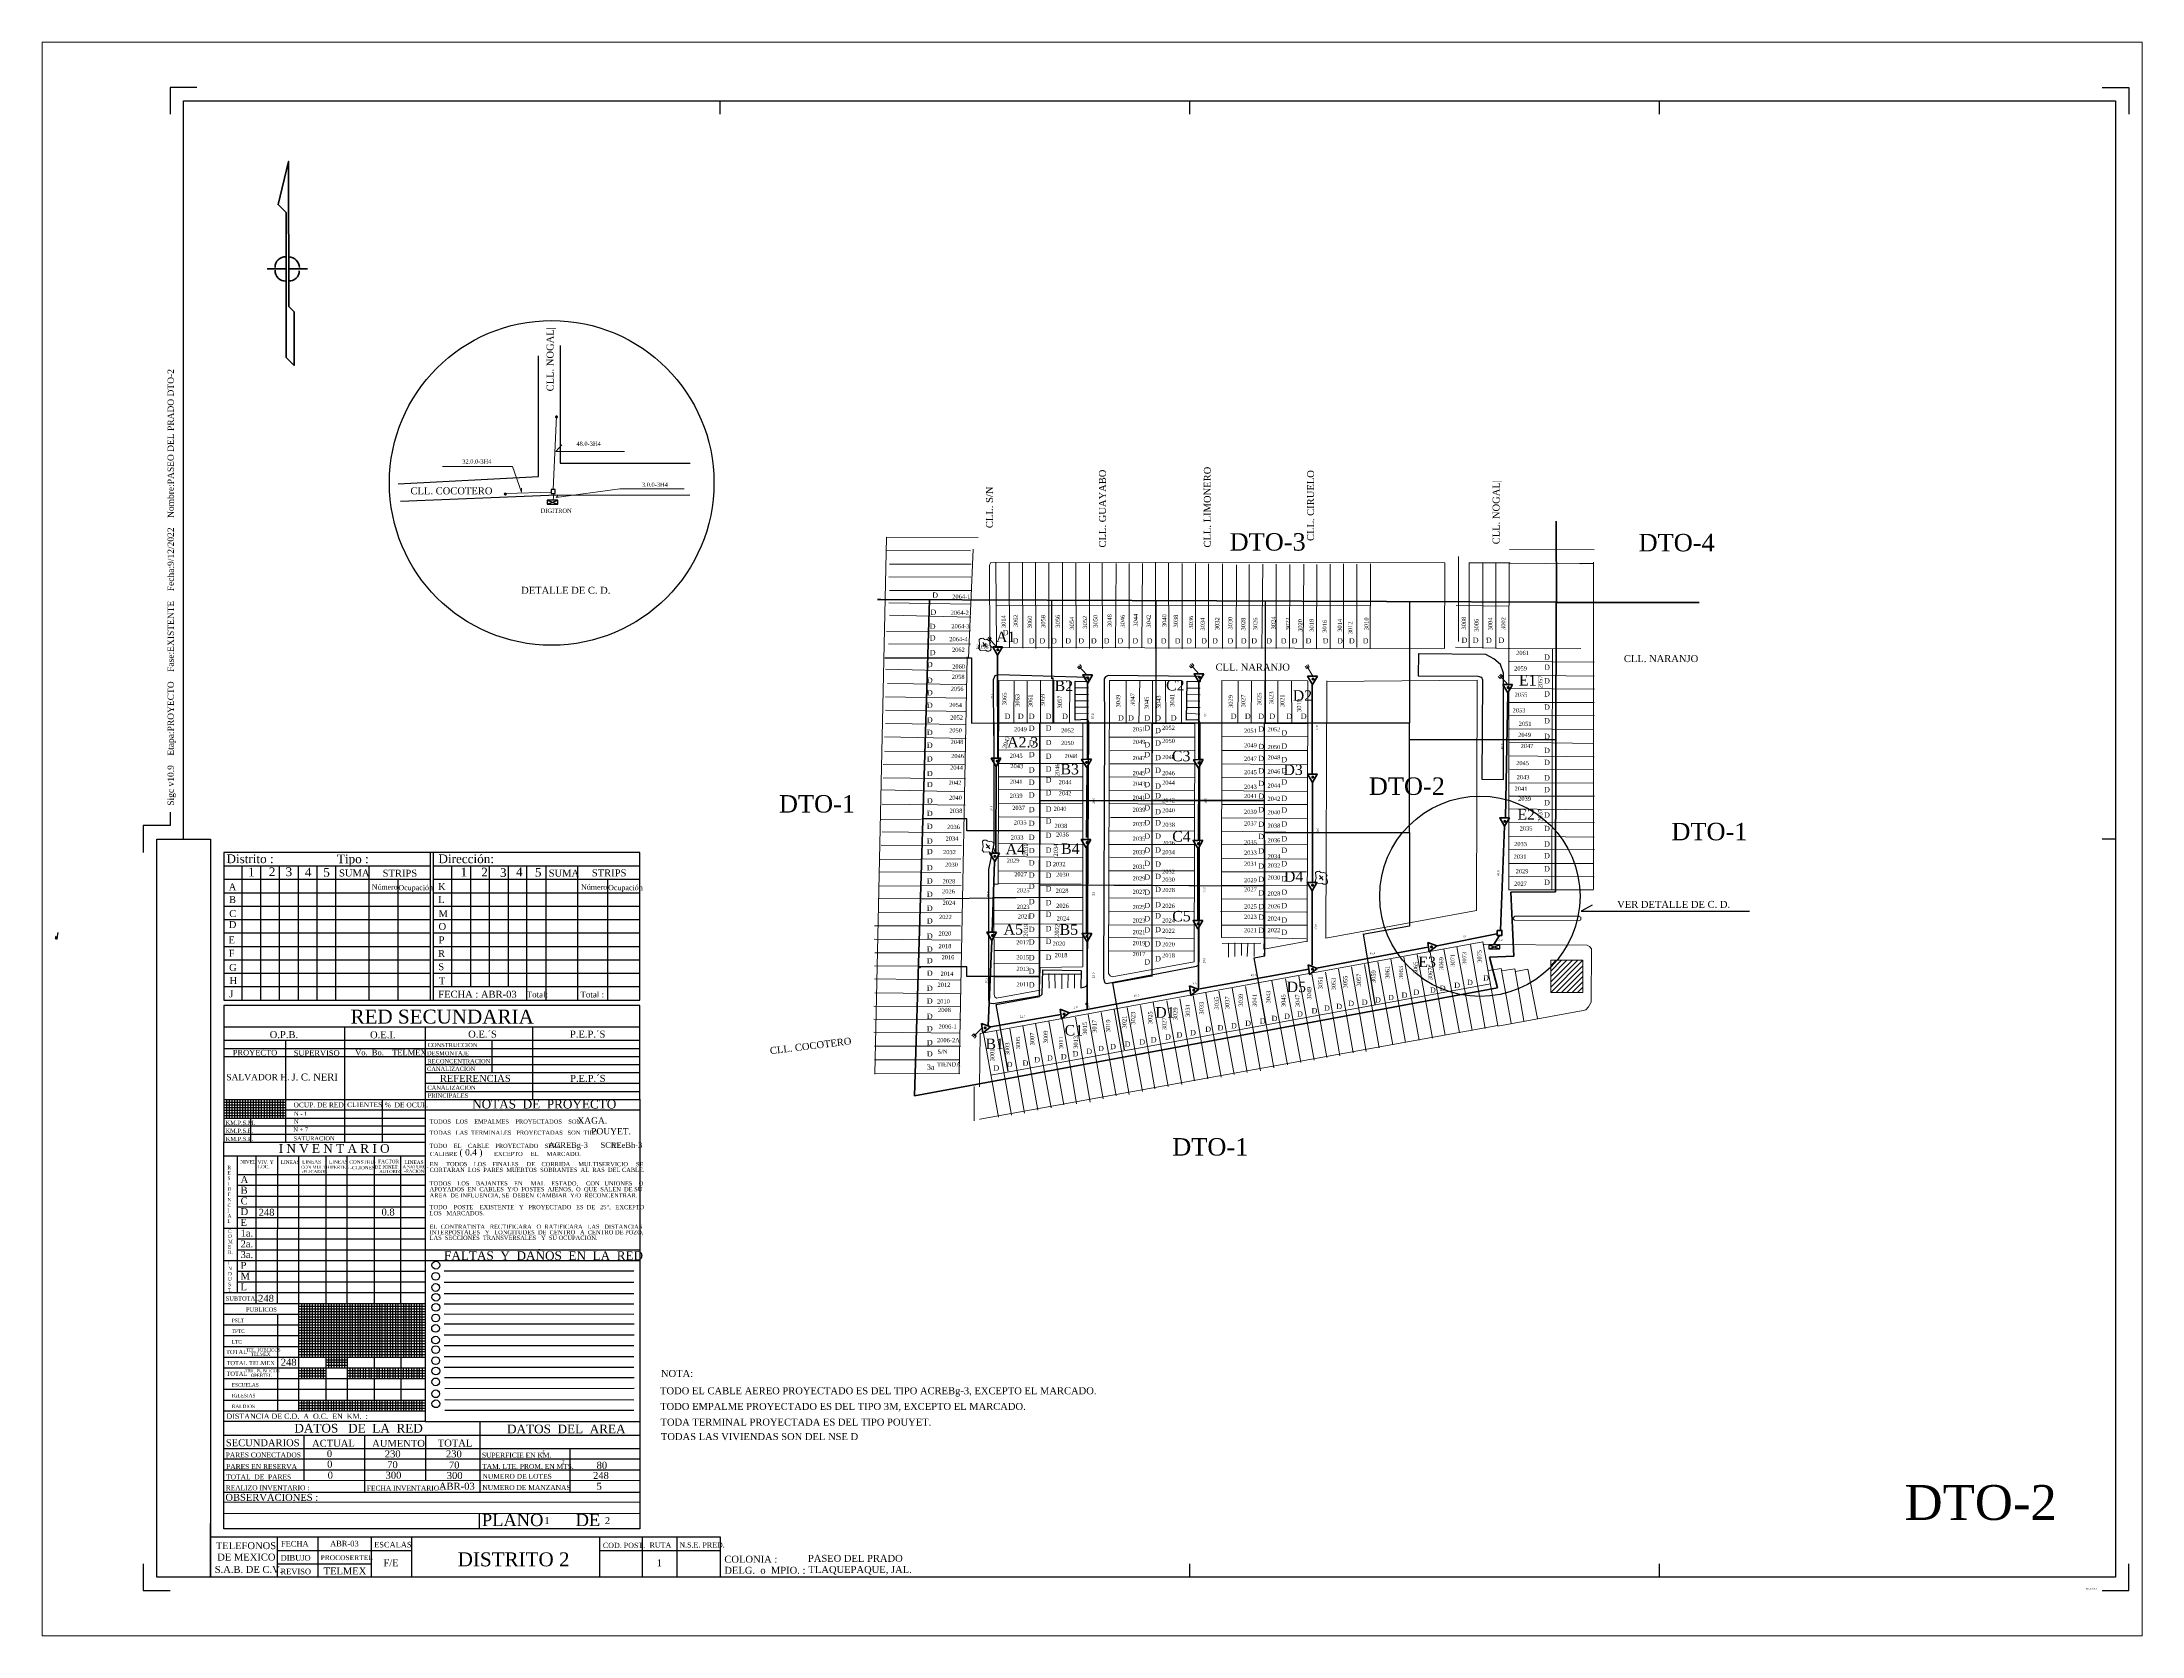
# Paper-space layout 'Layout2' of a CAD drawing. Header units: millimetres. Extents: x 26 to 231, y 20 to 176.
# The model-space entities are those that its viewports show. They can reach past a viewport. Long polylines and large blocks are cut down to what shows.
import ezdxf

# ---------------------------------------------------------------- set-up
doc = ezdxf.new("R2010")
doc.units = ezdxf.units.MM
for name, pattern in [('TLSIGC_002', [0.8, 0.5, -0.3]), ('TLSIGC_004', [7, 4, -1, 1, -1]), ('TLSIGC_007', [28, 10, -1, 10, -1, 2, -1, 2, -1])]:
    doc.linetypes.add(name, pattern=pattern)
for name, color, linetype, lineweight in [('APUNTADOR EXISTENTE CANALIZACION', 102, 'Continuous', 9), ('CABLE EXISTENTE AEREO SECUNDARIO', 82, 'TLSIGC_002', 40), ('CABLE PROYECTADO AEREO SECUNDARIO', 1, 'TLSIGC_002', 80), ('CABLE PROYECTADO SUBTERRANEO  SECUNDARIO', 1, 'Continuous', 80), ('CAJA DE DISTRIBUCION EXISTENTE', 92, 'Continuous', 30), ('CENTRAL', 6, 'Continuous', 5), ('CLASIFICACION TIPO RESIDENCIAL D', 156, 'Continuous', 9), ('CONEXION A TIERRA  DE TERMINAL PROYECTADA', 1, 'Continuous', 9), ('CONSTRUCCIONES 2008', 7, 'TLSIGC_004', 20), ('DATOS DE CARATULA', 160, 'Continuous', 5), ('DATOS DE IMPRESION', 102, 'Continuous', 5), ('INFORMACION DE PIE DE PLANO', 92, 'Continuous', 50), ('LIMITE DE TERMINAL', 10, 'Continuous', 30), ('LIMITES DE DISTRITOS COLINDANTES', 43, 'TLSIGC_007', 60), ('LOTIFICACION 2001', 30, 'Continuous', 15), ('LOTIFICACION 2003', 252, 'Continuous', 15), ('MARCO DE CONSTRUCCION', 7, 'Continuous', 5), ('MARCOS CONSTRUCCION', 250, 'Continuous', 30), ('MEDIDAS ENTRE POSTES', 82, 'Continuous', 5), ('NOMBRE DE CALLES', 92, 'TLSIGC_017', 5), ('NORTE GEOGRAFICO SECUNDARIO', 156, 'Continuous', 40), ('NUMEROS OFICIALES', 92, 'Continuous', 5), ('PLANIMETRIA 2003', 12, 'Continuous', 30), ('PLANO DE DETALLES', 253, 'Continuous', 30), ('POSTES PROYECTADOS  SECUNDARIO', 1, 'Continuous', 60), ('POZOS TRADICIONALES EXISTENTES', 132, 'Continuous', 30), ('POZOS TRADICIONALES PROYECTADOS', 10, 'Continuous', 60), ('REGISTRO AUXILIAR DISTRITO', 253, 'Continuous', 9), ('TERMINAL PROYECTADA EN POSTE', 1, 'Continuous', 60), ('VIAS DE COMUNICACION  2008', 7, 'TLSIGC_004', 20)]:
    doc.layers.add(name, color=color, linetype=linetype, lineweight=lineweight)
doc.styles.get("Standard").update_dxf_attribs({"font": 'times.ttf'})
doc.linetypes.add('TLSIGC_017', pattern='A,0.5,["=",Standard,S=1.6,R=0,X=-0.2,Y=-0.8],0.5', length=1)

msp = doc.modelspace()

# ---------------------------------------------------------------- hatches: boundary and pattern name
at = {"layer": 'POSTES PROYECTADOS  SECUNDARIO'}
h = msp.add_hatch(color=256, dxfattribs=at)
edge = h.paths.add_edge_path()
edge.add_arc((1328.7, -1151.2), 4.97, 0, 360)
h = msp.add_hatch(color=256, dxfattribs=at)
edge = h.paths.add_edge_path()
edge.add_arc((1169.2, -1391.2), 4.97, 0, 360)
h = msp.add_hatch(color=256, dxfattribs=at)
edge = h.paths.add_edge_path()
edge.add_arc((2702.7, -1875.8), 4.97, 0, 360)
h = msp.add_hatch(color=256, dxfattribs=at)
edge = h.paths.add_edge_path()
edge.add_arc((2983, -1963.5), 4.97, 0, 360)
h = msp.add_hatch(color=256, dxfattribs=at)
edge = h.paths.add_edge_path()
edge.add_arc((3331, -1961.6), 4.97, 0, 360)
h = msp.add_hatch(color=256, dxfattribs=at)
edge = h.paths.add_edge_path()
edge.add_arc((3684.5, -1967.1), 4.97, 0, 360)
h = msp.add_hatch(color=256, dxfattribs=at)
edge = h.paths.add_edge_path()
edge.add_arc((4291.9, -1993.6), 4.97, 0, 360)
h = msp.add_hatch(color=256, dxfattribs=at)
edge = h.paths.add_edge_path()
edge.add_arc((2701, -2222.3), 4.97, 0, 360)
h = msp.add_hatch(color=256, dxfattribs=at)
edge = h.paths.add_edge_path()
edge.add_arc((2979.3, -2226.6), 4.97, 0, 360)
h = msp.add_hatch(color=256, dxfattribs=at)
edge = h.paths.add_edge_path()
edge.add_arc((3328.9, -2228), 4.97, 0, 360)
h = msp.add_hatch(color=256, dxfattribs=at)
edge = h.paths.add_edge_path()
edge.add_arc((3683.6, -2272.1), 4.97, 0, 360)
h = msp.add_hatch(color=256, dxfattribs=at)
edge = h.paths.add_edge_path()
edge.add_arc((4281.7, -2410.1), 4.97, 0, 360)
h = msp.add_hatch(color=256, dxfattribs=at)
edge = h.paths.add_edge_path()
edge.add_arc((2980.7, -2476.4), 4.97, 0, 360)
h = msp.add_hatch(color=256, dxfattribs=at)
edge = h.paths.add_edge_path()
edge.add_arc((3327.4, -2479.5), 4.97, 0, 360)
h = msp.add_hatch(color=256, dxfattribs=at)
edge = h.paths.add_edge_path()
edge.add_arc((2693.5, -2518.7), 4.97, 0, 360)
h = msp.add_hatch(color=256, dxfattribs=at)
edge = h.paths.add_edge_path()
edge.add_arc((3682.7, -2609.1), 4.97, 0, 360)
h = msp.add_hatch(color=256, dxfattribs=at)
edge = h.paths.add_edge_path()
edge.add_arc((3326.5, -2728.9), 4.97, 0, 360)
h = msp.add_hatch(color=256, dxfattribs=at)
edge = h.paths.add_edge_path()
edge.add_arc((2686.2, -2765.4), 4.97, 0, 360)
h = msp.add_hatch(color=256, dxfattribs=at)
edge = h.paths.add_edge_path()
edge.add_arc((2980.4, -2768.1), 4.97, 0, 360)
h = msp.add_hatch(color=256, dxfattribs=at)
edge = h.paths.add_edge_path()
edge.add_arc((4053.4, -2801), 4.97, 0, 360)
h = msp.add_hatch(color=256, dxfattribs=at)
edge = h.paths.add_edge_path()
edge.add_arc((3682.8, -2870.3), 4.97, 0, 360)
h = msp.add_hatch(color=256, dxfattribs=at)
edge = h.paths.add_edge_path()
edge.add_arc((3313.2, -2935.8), 4.97, 0, 360)
h = msp.add_hatch(color=256, dxfattribs=at)
edge = h.paths.add_edge_path()
edge.add_arc((2909.1, -3010), 4.97, 0, 360)
h = msp.add_hatch(color=256, dxfattribs=at)
edge = h.paths.add_edge_path()
edge.add_arc((2980, -2978.2), 4.97, 0, 360)
h = msp.add_hatch(color=256, dxfattribs=at)
edge = h.paths.add_edge_path()
edge.add_arc((2663.3, -3053.1), 4.97, 0, 360)

# ---------------------------------------------------------------- linework, layer by layer
at = {"layer": 'APUNTADOR EXISTENTE CANALIZACION'}
for p, q in [((1328.6, -1148.9), (1318.4, -1376.3)), ((1171, -1389.4), (1312.8, -1385.5)), ((1320.2, -1389.4), (1318.4, -1409.9)), ((1333.2, -1396.8), (1327.7, -1402.4))]:
    msp.add_line(p, q, dxfattribs=at)
for points in [[(1344.7, -1237.9), (1326.2, -1258.4), (1540.6, -1258.4)], [(1219.4, -1372.6), (1219.4, -1385.6), (1191.5, -1305.4), (973.3, -1305.4)], [(1327.7, -1402.4), (1525.9, -1375.2), (1726.1, -1375.2)]]:
    msp.add_lwpolyline(points, dxfattribs=at)
at = {"layer": 'CABLE PROYECTADO AEREO SECUNDARIO'}
for p, q in [((2702.4, -1891.3), (2702.8, -2215.2)), ((2982.1, -1979.7), (2982.1, -2213.8)), ((3328.9, -1976.9), (3328.9, -2215.2)), ((3681.3, -1984), (3681.3, -2263.7)), ((4290.7, -2009.7), (4283.5, -2399.3)), ((2697.4, -2234.8), (2696.7, -2510.6)), ((2980.7, -2242.3), (2979.3, -2460.6)), ((3328.9, -2242.3), (3327.5, -2469.3)), ((3682.7, -2289.4), (3682.7, -2600.6)), ((4280.6, -2425), (4267.9, -2749)), ((2692.4, -2534.9), (2685.3, -2756)), ((2979.3, -2492), (2979.3, -2760.4)), ((3326, -2495), (3326, -2720.3)), ((3681.3, -2626.2), (3681.4, -2857.4)), ((3327.5, -2746.1), (3327.5, -2934.4)), ((2683.9, -2781.8), (2672.4, -3047.1)), ((2980.6, -2784.6), (2980.6, -2995.7)), ((4042.4, -2801.7), (3695.6, -2867.3)), ((4070.9, -2797.5), (4256.5, -2760.4)), ((3671.4, -2870.2), (3331.7, -2931.6)), ((2925, -3005.8), (3303.2, -2935.8)), ((2681, -3050), (2899.3, -3011.5))]:
    msp.add_line(p, q, dxfattribs=at)
at = {"layer": 'CABLE PROYECTADO SUBTERRANEO  SECUNDARIO'}
msp.add_line((4247.3, -2793.8), (4265.4, -2765.4), dxfattribs=at)
at = {"layer": 'CAJA DE DISTRIBUCION EXISTENTE'}
for p, q in [((1299.2, -1423), (1332.5, -1410.5)), ((1299.2, -1410.5), (1332.4, -1423)), ((4232.3, -2807), (4265.7, -2794.5)), ((4232.3, -2794.5), (4265.6, -2807))]:
    msp.add_line(p, q, dxfattribs=at)
for points in [[(1299.1, -1423), (1332.5, -1423), (1332.5, -1410.4), (1299.1, -1410.4), (1299.1, -1423)], [(4232.3, -2807), (4265.7, -2807), (4265.7, -2794.4), (4232.2, -2794.4), (4232.3, -2807)]]:
    msp.add_lwpolyline(points, dxfattribs=at)
at = {"layer": 'CENTRAL'}
for p, q in [((4424.6, -2892.8), (4474.9, -2842.3)), ((4424.6, -2942.8), (4524.9, -2842.5)), ((4424.6, -2875.9), (4458.2, -2842.6)), ((4424.8, -2859), (4441.6, -2842.3)), ((4424.8, -2926.5), (4508.8, -2842.6)), ((4424.9, -2909.5), (4491.8, -2842.8)), ((4441.5, -2942.9), (4524.9, -2859.4)), ((4525, -2875.9), (4458.2, -2943.3)), ((4524.9, -2892.6), (4474.6, -2943.1)), ((4491.4, -2942.9), (4524.7, -2909.5)), ((4508.2, -2942.8), (4524.7, -2926.2))]:
    msp.add_line(p, q, dxfattribs=at)
msp.add_lwpolyline([(4424.6, -2942.8), (4524.9, -2942.8), (4524.9, -2842.5), (4424.6, -2842.5), (4424.6, -2942.8)], dxfattribs=at)
at = {"layer": 'CONEXION A TIERRA  DE TERMINAL PROYECTADA'}
for p, q in [((2673, -1838.2), (2699.1, -1866.7)), ((2954.3, -1925.9), (2980.4, -1954.4)), ((3303.2, -1922.3), (3329.3, -1950.7)), ((3664, -1924.7), (3683.6, -1958)), ((4264.8, -1955.2), (4291, -1983.6)), ((2626.1, -3081.2), (2653.4, -3053.9))]:
    msp.add_line(p, q, dxfattribs=at)
for points in [[(2669.1, -1841.7), (2674.9, -1847.9), (2682.6, -1840.9), (2676.8, -1834.6)], [(2950.5, -1929.4), (2956.2, -1935.7), (2963.9, -1928.6), (2958.2, -1922.3)], [(3299.3, -1925.8), (3305.1, -1932), (3312.8, -1924.9), (3307, -1918.7)], [(3659.5, -1927.4), (3663.8, -1934.7), (3672.9, -1929.3), (3668.6, -1922)], [(4260.9, -1958.7), (4266.7, -1964.9), (4274.4, -1957.8), (4268.6, -1951.6)], [(2629.8, -3084.9), (2635.8, -3078.9), (2628.4, -3071.5), (2622.4, -3077.5)]]:
    msp.add_lwpolyline(points, dxfattribs=at)
at = {"layer": 'CONSTRUCCIONES 2008'}
msp.add_lwpolyline([(-231.8, -2770.3), (-230.1, -2770.7), (-230.6, -2772.8), (-232.2, -2772.4)], dxfattribs=at)
at = {"layer": 'LIMITE DE TERMINAL'}
for p, q in [((3195.1, -1724.7), (3195.1, -2104.6)), ((3985.3, -1727.1), (3985.3, -2103.9)), ((2833, -2104.6), (2831.2, -2955.5)), ((3182.6, -2106.4), (3182.6, -2893.1)), ((4440.5, -2156.6), (3985.3, -2156.6)), ((2831.1, -2607.8), (3531.5, -2610.4)), ((2833, -2647), (2467.3, -2652.2)), ((3878.3, -2980.1), (3841.2, -2760.4))]:
    msp.add_line(p, q, dxfattribs=at)
for points in [[(2870.4, -1723), (2870.5, -1965.4), (2874.1, -1963.7), (2874.1, -2104.6), (2874.1, -2104.6)], [(3535.9, -1722.9), (3535.8, -2106.4), (3535.8, -2106.4)], [(2351.3, -1901.3), (2620.7, -1901.3), (2620.7, -2104.6), (3985.3, -2103.9), (2836.5, -2104.6)], [(3532.3, -2106.4), (3532.9, -2828.8), (3532.3, -2821.7), (3532.3, -2821.7)], [(3532.9, -2444.9), (3985.3, -2444.9), (3985.3, -2208), (3985.3, -2103.9)], [(2833, -2345.5), (3530.5, -2345.4), (3180.8, -2345.5)], [(2831.2, -2440), (2606.4, -2440), (2606.4, -2402.5), (2470.9, -2402.5)], [(3985.3, -2445), (3985.3, -2736), (3839.8, -2761.8)], [(2833, -2893.1), (2606.4, -2893.1), (2606.4, -2862.7), (2458.4, -2862.7), (2461.9, -2864.5)], [(3538.6, -3041.5), (3501.6, -2834.5), (3534.4, -2828.8)], [(3097, -3121.3), (3061.3, -2912.7), (3180.8, -2891.2), (3180.8, -2891.2)], [(2734.9, -3187.3), (2697.4, -2980.4), (2833, -2955.5)]]:
    msp.add_lwpolyline(points, dxfattribs=at)
at = {"layer": 'LIMITES DE DISTRITOS COLINDANTES'}
for points in [[(4442.5, -1727.5), (4441.4, -1477), (4441.4, -1476), (4442.5, -1727.5)], [(2328.2, -1719.3), (4442, -1728.2), (4439.2, -2629), (4300.8, -2630.4), (4309.3, -2830.2), (4233.7, -2833.1), (4258.4, -2928.5), (2443.3, -3264.6), (2490.5, -1721), (2338.9, -1719.3), (2328.2, -1719.3)], [(4442.4, -1728.6), (4886.8, -1728.5), (4442.4, -1728.6)]]:
    msp.add_lwpolyline(points, dxfattribs=at)
at = {"layer": 'LOTIFICACION 2001'}
msp.add_lwpolyline([(-225.1, -2768.7), (-226, -2772), (-231.8, -2770.6), (-230.9, -2767.2), (-225.1, -2768.7)], dxfattribs=at)
at = {"layer": 'LOTIFICACION 2003'}
for p, q in [((2617.5, -1567.6), (2355.7, -1566)), ((2357.2, -1525.9), (2641.2, -1526.1)), ((2611.4, -1901.3), (2625.9, -1562.6)), ((4295.9, -1564), (4559.5, -1564.7)), ((2365.3, -1609.8), (2619.7, -1609.2)), ((2698.6, -1866.3), (2697.2, -1604.8)), ((2739.4, -1869.5), (2738.1, -1604.2)), ((2780, -1605.4), (2780.6, -1870.6)), ((2821.1, -1872), (2819.9, -1603.2)), ((2861.6, -1606.1), (2861.6, -1872)), ((2904.2, -1869.5), (2904.8, -1604)), ((2945.5, -1606.7), (2946.7, -1871.2)), ((2987.9, -1872.1), (2988.2, -1607)), ((3028.1, -1606.7), (3029.1, -1871.6)), ((3069.2, -1869.3), (3071.3, -1607.2)), ((3112, -1607.5), (3111.4, -1871.5)), ((3151, -1869.5), (3153.5, -1607)), ((3194, -1605.7), (3193.9, -1872.1)), ((3235.5, -1871.6), (3234.5, -1606.7)), ((3277.1, -1607.7), (3276.5, -1873)), ((3318.7, -1870.5), (3318.7, -1607.9)), ((3359.3, -1608.1), (3358.7, -1871.2)), ((3402.4, -1872.5), (3402.5, -1608.9)), ((3445.8, -1611.3), (3444.7, -1872.5)), ((3485.5, -1871.6), (3485.9, -1610.4)), ((3528.6, -1609.8), (3525, -1872.5)), ((3569.7, -1872.5), (3569.6, -1609.3)), ((3612.3, -1610.2), (3611.4, -1871.5)), ((3653.9, -1871.6), (3655.4, -1609.2)), ((3696.3, -1610.4), (3694.9, -1873)), ((3737.4, -1872.7), (3737.4, -1609.8)), ((3779.2, -1608.3), (3779.1, -1871.6)), ((3821.1, -1868.4), (3821.1, -1609.3)), ((3862.7, -1873), (3863.5, -1608.6)), ((4137.8, -1585.8), (4137.5, -1850.5)), ((4171.1, -1605.4), (4170.8, -1870.2)), ((4212.7, -1871.2), (4213.7, -1606.1)), ((4253.9, -1607.5), (4254, -1871.5)), ((4295, -1606.2), (4519.4, -1608.6)), ((4514.5, -1607.8), (4558.1, -1607.8)), ((4558.1, -2621.5), (4558.1, -1602.8)), ((2618.8, -1650.4), (2363.3, -1648.5)), ((2365.3, -1691.5), (2618.8, -1691.6)), ((2617.4, -1733.6), (2363.3, -1730.1)), ((2697.6, -1737.1), (3863, -1739.6)), ((4130.3, -1738.1), (4294.8, -1740.2)), ((2617.5, -1817.1), (2355.8, -1818.8)), ((2365.3, -1767.8), (2618.4, -1774.7)), ((2362.2, -1857), (2617.7, -1858.9)), ((4128.4, -1867.4), (4252.7, -1871)), ((4173.3, -1868.5), (4297.6, -1872.1)), ((4294.6, -1872.4), (4294.6, -2623.8)), ((2352.6, -1936.6), (2601.7, -1942.3)), ((2603.8, -1902), (2355.8, -1901.6)), ((2582.2, -3194.3), (2607.7, -1897.7)), ((4559.8, -1957.7), (4295.6, -1954.6)), ((4295.9, -1912.8), (4560.3, -1915)), ((2352.6, -2022.6), (2603.7, -2026.4)), ((2603.6, -1984.3), (2359, -1981.2)), ((2752.9, -2103.3), (2753.6, -1971.1)), ((2794.6, -1973.4), (2794.4, -2102.1)), ((2835.6, -2104.9), (2835.7, -1970.9)), ((2877.1, -1970.9), (2877.1, -2105.6)), ((2942.6, -2014.9), (2985.5, -2015.7)), ((2943.1, -1994.5), (2985.5, -1994.5)), ((3102.2, -2102.9), (3102.4, -1973)), ((3144.9, -1972.9), (3142.4, -2104.5)), ((3184.5, -1973), (3182.4, -2871.9)), ((3225.7, -2103.8), (3225.5, -1972.9)), ((3290.9, -2014.9), (3332.9, -2016.5)), ((3291.3, -1995.2), (3332.9, -1995.2)), ((3449.9, -2105.6), (3450.9, -1972.3)), ((3492, -2105.2), (3493, -1973)), ((3534.4, -1973), (3531.3, -2774.1)), ((3575.2, -2105.7), (3574.9, -1973.9)), ((3617.9, -1972.9), (3618.3, -2106.3)), ((4295.3, -1996.5), (4560.6, -1998.6)), ((2605.6, -2067.8), (2352.6, -2064)), ((2942.1, -2035.2), (2985.5, -2034.9)), ((2944.6, -2073.8), (2984.9, -2074.8)), ((2945.1, -2054.9), (2985, -2054.6)), ((3291.2, -2035.3), (3331.7, -2035.8)), ((3291.2, -2055.8), (3332.6, -2055.8)), ((3292.5, -2073.8), (3332.4, -2076.6)), ((4559.7, -2039.6), (4295.1, -2039.6)), ((4295.6, -2079.2), (4559.8, -2080.1)), ((2604.3, -2151.8), (2349.5, -2146.8)), ((2352.6, -2105.3), (2602.9, -2108.9)), ((2704.8, -2144.8), (2967.6, -2147.2)), ((3051.6, -2147.8), (3314.5, -2148)), ((3399.1, -2146), (3667.1, -2147)), ((3399.9, -2104.8), (3668.2, -2106.3)), ((4558.8, -2124.4), (4295.9, -2122.1)), ((2349.5, -2191.3), (2602.1, -2192.7)), ((2969, -2188.5), (2705.1, -2187.7)), ((3313.8, -2189.7), (3052.7, -2190.3)), ((3668.4, -2189.7), (3400.1, -2189.4)), ((4295.6, -2163.7), (4558.3, -2167.8)), ((4559.5, -2209.3), (4297.5, -2206.4)), ((2602.5, -2234.5), (2346.3, -2232.7)), ((2346.3, -2274.1), (2601.9, -2277.3)), ((2967.4, -2271), (2706, -2272)), ((2706.5, -2229.9), (2968.2, -2229.7)), ((3315.2, -2274.5), (3049.5, -2271)), ((3052.5, -2231.3), (3315.3, -2231.3)), ((3400.5, -2230.6), (3667, -2234.3)), ((3666.4, -2274.5), (3402.4, -2273.5)), ((4297.3, -2247.5), (4558.8, -2248.2)), ((2600, -2318.6), (2339.8, -2312.3)), ((2967.4, -2355.9), (2704.8, -2353.3)), ((2706.2, -2309.9), (2967.4, -2313.9)), ((3050.4, -2314.7), (3313.9, -2313)), ((3401.2, -2314.3), (3666.8, -2318)), ((4294.8, -2331.8), (4560.9, -2331.8)), ((4556.8, -2291.7), (4295.3, -2290.4)), ((2588.1, -2402.2), (2339.8, -2404.7)), ((2343, -2356.9), (2601.2, -2359.9)), ((2706.9, -2396), (2964.8, -2397.6)), ((3313.1, -2357.4), (3052.2, -2354.8)), ((3053.4, -2398.3), (3316, -2397.6)), ((3398.7, -2399.3), (3667.1, -2401.3)), ((3666.4, -2358.1), (3400.8, -2357.4)), ((4293.9, -2414.8), (4559.9, -2413.9)), ((4558.1, -2373.9), (4294.6, -2371.1)), ((2589.9, -2485.6), (2339.8, -2484.2)), ((2343, -2442.8), (2588.7, -2445.7)), ((2966.1, -2440), (2702.4, -2440.2)), ((2705.5, -2479), (2966.6, -2481.9)), ((3315, -2441), (3048.9, -2439.7)), ((3049.9, -2481.8), (3314.1, -2482.3)), ((3667.1, -2444.3), (3398, -2441)), ((3401.3, -2482.4), (3666.8, -2483.6)), ((4559.9, -2459.5), (4293, -2455.8)), ((2336.7, -2528.8), (2587.5, -2526.6)), ((2968, -2523.1), (2704.4, -2519.7)), ((3313.8, -2523.8), (3051.8, -2521.6)), ((3665, -2527.3), (3399.6, -2525.3)), ((4293.6, -2497.4), (4561.2, -2499.2)), ((4559.2, -2541.2), (4294.2, -2540.8)), ((2588.2, -2569.5), (2333.5, -2567)), ((2333.5, -2611.6), (2589, -2609.3)), ((2962.9, -2605.3), (2703.8, -2603.4)), ((2704.2, -2563.7), (2967.6, -2565)), ((3314.6, -2609.3), (3049.4, -2607.2)), ((3050.1, -2563.8), (3313.6, -2563.7)), ((3666.4, -2610.2), (3399.9, -2609.1)), ((3400.4, -2566.8), (3664.5, -2566.8)), ((4293.9, -2581.5), (4559.9, -2583.1)), ((2587.3, -2651.1), (2333.5, -2649.8)), ((2692.3, -2647.1), (2966.9, -2647)), ((3051.4, -2648.1), (3314.2, -2649.6)), ((3400.4, -2651.4), (3665.4, -2652.3)), ((4294, -2623.2), (4557.7, -2623.6)), ((2586.7, -2735), (2319, -2735.4)), ((2330.3, -2694.4), (2589, -2693)), ((2689.4, -2728.8), (2964.6, -2730.4)), ((2966.7, -2689.1), (2692.3, -2687.2)), ((3050.8, -2733), (3311.6, -2731.7)), ((3312.6, -2690.6), (3050.9, -2691.4)), ((3663.8, -2693), (3396.7, -2691.1)), ((3402, -2733.5), (3665, -2733.5)), ((2317.8, -2776.7), (2586.7, -2779.6)), ((2966.1, -2772.2), (2690.4, -2770.5)), ((3313.8, -2774.6), (3048.3, -2772.1)), ((3521.5, -2789.7), (3401.6, -2790.1)), ((3421.5, -2789.1), (3421, -2832.8)), ((3440.7, -2788.6), (3441.4, -2830.3)), ((3461.6, -2789.9), (3461.8, -2827.4)), ((3481.1, -2790.5), (3479.8, -2831.1)), ((3501.2, -2790.1), (3501.2, -2831.2)), ((3663.5, -2775.4), (3532.1, -2773.1)), ((4140.4, -3068.6), (4091.3, -2807.8)), ((4132.4, -2801), (4179.7, -3061.2)), ((4220.7, -3054.7), (4174.5, -2794.9)), ((2319, -2859.8), (2589.9, -2862.2)), ((2587.2, -2819.4), (2319.5, -2819.4)), ((2834.2, -2852.9), (2689.6, -2854.1)), ((2691.2, -2812.3), (2966.7, -2812.3)), ((3049.7, -2813.3), (3312.9, -2814.2)), ((3809.9, -3130.9), (3763.4, -2870.3)), ((3804.3, -2863.1), (3849.8, -3126.9)), ((3890.6, -3115), (3845, -2856)), ((3886.2, -2847.4), (3932.7, -3105.7)), ((3972.4, -3098), (3926.4, -2838.7)), ((3966.7, -2833.1), (4014.8, -3090.9)), ((4056.7, -3084.5), (4009.1, -2824.9)), ((4049.5, -2817.4), (4096.2, -3075.5)), ((2586.3, -2904.9), (2319, -2899.9)), ((2691.5, -2894.9), (2832.3, -2894)), ((2841.9, -2885.3), (2963.4, -2886.2)), ((2862.1, -2883.9), (2862.3, -2929.6)), ((2880.6, -2886.9), (2881.8, -2929.2)), ((2902.1, -2886.6), (2902.4, -2930.9)), ((2922.2, -2886.6), (2921.2, -2928.2)), ((2941.4, -2886.6), (2941.9, -2929.2)), ((3391.1, -2938.7), (3438.9, -3198)), ((3479.8, -3191.7), (3432.6, -2929.6)), ((3474.1, -2924.3), (3520.5, -3186.3)), ((3562, -3177.6), (3515.2, -2914)), ((3556.1, -2906.9), (3604.7, -3168.3)), ((3646.4, -3161), (3599.1, -2900.7)), ((3640.4, -2891.6), (3687.5, -3153.9)), ((3727.9, -3145.3), (3680.3, -2886.2)), ((3722.8, -2879.7), (3768.4, -3140.3)), ((2585.8, -2987.5), (2317.2, -2985.5)), ((2320, -2943.4), (2585.7, -2946.7)), ((3025.1, -3004.9), (3071.7, -3264.9)), ((3064.8, -2995.9), (3111.4, -3260)), ((3153.9, -3251), (3105.8, -2989.5)), ((3146.9, -2982.8), (3191.9, -3242.7)), ((3233.1, -3235.1), (3186.3, -2974.1)), ((3229.4, -2969), (3275.5, -3229.6)), ((3315, -3217.3), (3269.4, -2962.1)), ((3310.8, -2952.3), (3356.5, -3211.5)), ((3398, -3206), (3350.3, -2943.8)), ((2316.5, -3025.7), (2587.3, -3027.4)), ((2584.2, -3069.6), (2316.7, -3066.4)), ((2704.8, -3330.4), (2658, -3070.3)), ((2745.7, -3324.9), (2699.2, -3062.3)), ((2739.9, -3055.5), (2786, -3318.1)), ((2827.3, -3308.8), (2781, -3047.1)), ((2820.3, -3039.8), (2868.8, -3301.7)), ((2908.5, -3292.7), (2861.6, -3031.6)), ((2904, -3027.2), (2948.3, -3289)), ((2990.1, -3284.1), (2944.6, -3019.8)), ((3030.7, -3273.6), (2983.8, -3011.6)), ((2318.6, -3109.6), (2586.2, -3110.3)), ((2583.8, -3152.8), (2318.4, -3152.8)), ((2318.6, -3194), (2585.1, -3196.5))]:
    msp.add_line(p, q, dxfattribs=at)
for points in [[(2356.2, -1525.6), (2320.2, -3197.5), (2320.2, -3197.5), (2356.2, -1525.6)], [(4094.9, -1605.6), (2692.5, -1603.2), (2680.7, -1604.8), (2676.5, -1612.6), (2678.1, -1861), (2682.8, -1867.9), (2694.4, -1868.8), (4094.2, -1871.9), (4094.5, -1605.6), (4094.5, -1605.6)], [(4169.8, -1605.3), (4298.4, -1605.3), (4169.8, -1605.3)], [(4295.6, -1605.2), (4294.2, -1873), (4518.8, -1871.6), (4518.8, -1871.6)], [(4427.7, -2622.6), (4429.7, -1873), (4429.7, -1873)], [(2834.7, -2935.8), (2698.7, -2960.7), (2693.4, -2956.5), (2691, -2949.4), (2690.1, -2605.1), (2703.5, -2605.3), (2706, -1972.1), (2927.4, -1973), (2926.3, -2104), (2967.8, -2105.7), (2967.1, -2862.6), (2834.9, -2864.5), (2832.6, -2935.1), (2831.8, -2935.1)], [(3051.6, -2104.9), (3316.8, -2106.8), (3314.1, -2847.6), (3058.5, -2894.2), (3052.5, -2891.3), (3048, -2883.8), (3051.1, -1971.1), (3274.7, -1971.8), (3275.3, -2104.4), (3275.3, -2104.8)], [(3666.2, -2783.4), (3531.3, -2808.4), (3532.2, -2772.6), (3399.1, -2771.7), (3400.3, -1971.8), (3668.2, -1973), (3666.2, -2785), (3666.2, -2785)], [(3727.1, -1972.5), (3724.4, -2773.4), (4193, -2687.8), (4195.8, -1970.9), (3726.6, -1974.8)], [(2705.2, -2101.9), (2926.5, -2103.3), (2926.6, -2103.3)], [(2833.8, -2861.4), (2834.9, -2103.8), (2834.9, -2103.8)], [(3531.4, -2771.6), (3533.7, -2105.2), (3533.7, -2105.2)], [(4514.5, -2705.3), (4312.5, -2705.1), (4306.9, -2712), (4311.7, -2718), (4512.1, -2720), (4518.7, -2716.6), (4518.1, -2708.5), (4511.3, -2706.7), (4511.3, -2706.7)], [(2646.2, -3236.1), (2647.7, -3070.3), (4213.7, -2785.4), (4260.3, -3045.3), (2647.2, -3337.6), (2647.3, -3337.8)], [(4260.3, -3047.2), (4525.6, -2999), (4533.5, -2996.7), (4542.3, -2987.6), (4550.9, -2972.5), (4551.3, -2806.6), (4545.1, -2799.2), (4537.7, -2795.5), (4217, -2793.4), (4216.8, -2793.3)], [(4232.2, -2874), (4270, -2868.2), (4301.7, -3037.9)], [(4341.1, -3030.9), (4312.9, -2869.3), (4272.1, -2875.8)], [(4314.9, -2877.1), (4353.5, -2870.7), (4383.5, -3024.1)], [(2681.2, -3200.6), (4237.1, -2916), (4237.1, -2916)], [(2629, -3235.7), (2629.2, -3341.4), (2629, -3341.9)]]:
    msp.add_lwpolyline(points, dxfattribs=at)
at = {"layer": 'MARCO DE CONSTRUCCION'}
for p, q in [((2646.2, -1861.7), (2643.1, -1871.3)), ((2643.1, -1871.3), (2648.7, -1878.2)), ((2649.1, -1840.5), (2644.6, -1844.1)), ((2644.6, -1844.1), (2646.2, -1861.7)), ((2648.7, -1878.2), (2664.4, -1877)), ((2652.1, -1840.7), (2649.1, -1840.5)), ((2655.8, -1840.2), (2652.1, -1840.7)), ((2661.1, -1844.1), (2655.8, -1840.2)), ((2656.4, -1853.5), (2667.6, -1867.8)), ((2666.7, -1856.9), (2657.2, -1864.3)), ((2664.9, -1845.3), (2661.1, -1844.1)), ((2664.4, -1877), (2669.4, -1879.9)), ((2670.4, -1844.2), (2664.9, -1845.3)), ((2669.4, -1879.9), (2675.2, -1880.6)), ((2677.1, -1847.2), (2670.4, -1844.2)), ((2675.2, -1880.6), (2678.2, -1879.2)), ((2680.2, -1853.4), (2677.1, -1847.2)), ((2677.8, -1859.8), (2680.2, -1853.4)), ((2679, -1862.9), (2677.8, -1859.8)), ((2678.2, -1879.2), (2680.6, -1877)), ((2681, -1868.3), (2679, -1862.9)), ((2680.6, -1877), (2681.8, -1874.4)), ((2681.6, -1872.1), (2681, -1868.3)), ((2681.8, -1874.4), (2681.6, -1872.1)), ((2659.7, -2468.6), (2655.3, -2472.1)), ((2655.3, -2472.1), (2656.8, -2489.8)), ((2662.7, -2468.8), (2659.7, -2468.6)), ((2666.5, -2468.3), (2662.7, -2468.8)), ((2671.8, -2472.1), (2666.5, -2468.3)), ((2667, -2481.6), (2678.2, -2495.9)), ((2677.4, -2484.9), (2667.8, -2492.4)), ((2675.6, -2473.3), (2671.8, -2472.1)), ((2681.1, -2472.2), (2675.6, -2473.3)), ((2687.8, -2475.3), (2681.1, -2472.2)), ((2690.9, -2481.4), (2687.8, -2475.3)), ((2688.5, -2487.9), (2690.9, -2481.4)), ((2656.8, -2489.8), (2653.7, -2499.4)), ((2653.7, -2499.4), (2659.4, -2506.2)), ((2659.4, -2506.2), (2675, -2505.1)), ((2675, -2505.1), (2680.1, -2508)), ((2680.1, -2508), (2685.8, -2508.7)), ((2685.8, -2508.7), (2688.9, -2507.2)), ((2689.6, -2491), (2688.5, -2487.9)), ((2688.9, -2507.2), (2691.3, -2505)), ((2691.6, -2496.3), (2689.6, -2491)), ((2691.3, -2505), (2692.4, -2502.4)), ((2692.2, -2500.2), (2691.6, -2496.3)), ((2692.4, -2502.4), (2692.2, -2500.2)), ((3694.1, -2587), (3691, -2596.6)), ((3691, -2596.6), (3696.6, -2603.4)), ((3697, -2565.8), (3692.5, -2569.4)), ((3692.5, -2569.4), (3694.1, -2587)), ((3696.6, -2603.4), (3712.3, -2602.3)), ((3700, -2566), (3697, -2565.8)), ((3703.7, -2565.5), (3700, -2566)), ((3709, -2569.3), (3703.7, -2565.5)), ((3704.3, -2578.8), (3715.5, -2593.1)), ((3714.6, -2582.2), (3705.1, -2589.6)), ((3712.8, -2570.6), (3709, -2569.3)), ((3712.3, -2602.3), (3717.3, -2605.2)), ((3718.3, -2569.4), (3712.8, -2570.6)), ((3717.3, -2605.2), (3723, -2605.9)), ((3725, -2572.5), (3718.3, -2569.4)), ((3723, -2605.9), (3726.1, -2604.5)), ((3728.1, -2578.6), (3725, -2572.5)), ((3725.7, -2585.1), (3728.1, -2578.6)), ((3726.9, -2588.2), (3725.7, -2585.1)), ((3726.1, -2604.5), (3728.5, -2602.3)), ((3728.9, -2593.5), (3726.9, -2588.2)), ((3728.5, -2602.3), (3729.7, -2599.6)), ((3729.5, -2597.4), (3728.9, -2593.5)), ((3729.7, -2599.6), (3729.5, -2597.4))]:
    msp.add_line(p, q, dxfattribs=at)
at = {"layer": 'MARCOS CONSTRUCCION'}
for p, q in [((1838.3, -208.9), (1838.3, -167.1)), ((3300.6, -208.9), (3300.6, -167.1)), ((4762.9, -208.9), (4762.9, -167.1)), ((6183.4, -2465), (6141.6, -2465)), ((292.5, -2548.6), (935.9, -2548.6)), ((349.3, -2966), (349.3, -2548.2)), ((407.8, -2966), (407.8, -2548.2)), ((466.3, -2966), (466.3, -2548.2)), ((524.8, -2966), (524.8, -2548.2)), ((583.2, -2966), (583.2, -2548.2)), ((641.7, -2966), (641.7, -2548.2)), ((743.7, -2548.6), (743.7, -2966.4)), ((935.9, -2966.4), (935.9, -2506.8)), ((944.2, -2506.8), (944.2, -2966.4)), ((944.2, -2548.6), (1587.6, -2548.6)), ((1002.7, -2924.6), (1002.7, -2548.6)), ((1061.2, -2548.6), (1061.2, -2924.6)), ((1119.7, -2924.6), (1119.7, -2548.6)), ((1178.2, -2548.6), (1178.2, -2924.6)), ((1236.7, -2966.4), (1236.7, -2548.6)), ((1295.2, -2548.6), (1295.2, -2966.4)), ((1395.4, -2966.4), (1395.4, -2548.6)), ((292.5, -2590.3), (935.9, -2590.3)), ((835.6, -2966.4), (835.6, -2590.3)), ((944.2, -2590.3), (1587.6, -2590.3)), ((1487.4, -2590.3), (1487.4, -2966.4)), ((292.5, -2632.1), (935.9, -2632.1)), ((292.5, -2673.9), (935.9, -2673.9)), ((944.2, -2632.1), (1587.6, -2632.1)), ((944.2, -2673.9), (1587.6, -2673.9)), ((292.5, -2715.7), (935.9, -2715.7)), ((944.2, -2715.7), (1587.6, -2715.7)), ((292.5, -2757.5), (935.9, -2757.5)), ((292.5, -2799.2), (935.9, -2799.2)), ((944.2, -2757.5), (1587.6, -2757.5)), ((944.2, -2799.2), (1587.6, -2799.2)), ((292.5, -2841), (935.9, -2841)), ((944.2, -2841), (1587.6, -2841)), ((292.5, -2882.8), (935.9, -2882.8)), ((292.5, -2924.6), (935.9, -2924.6)), ((944.2, -2882.8), (1587.6, -2882.8)), ((944.2, -2924.6), (1587.6, -2924.6)), ((292.5, -3049.9), (1587.6, -3049.9)), ((668.5, -3049.9), (668.5, -3409.2)), ((919.2, -3049.9), (919.2, -3409.2)), ((1253.4, -3049.9), (1253.4, -3275.5)), ((292.5, -3091.7), (1587.6, -3091.7)), ((292.5, -3116.8), (1587.6, -3116.8)), ((484.6, -3091.7), (484.6, -3409.2)), ((1127.7, -3092.4), (1127.7, -3192.6)), ((292.5, -3141.8), (1587.6, -3141.8)), ((919.2, -3166.9), (1587.6, -3166.9)), ((919.2, -3192), (1587.6, -3192)), ((919.2, -3225.4), (1587.6, -3225.4)), ((919.2, -3250.5), (1587.6, -3250.5)), ((292.5, -3275.5), (292.5, -3409.2)), ((292.5, -3283.9), (484.6, -3283.9)), ((292.5, -3292.2), (484.6, -3292.2)), ((292.5, -3300.6), (484.6, -3300.6)), ((292.5, -3308.9), (484.6, -3308.9)), ((292.5, -3317.3), (484.6, -3317.3)), ((292.5, -3325.7), (484.6, -3325.7)), ((292.5, -3334), (919.2, -3334)), ((300.8, -3275.5), (300.8, -3334)), ((309.2, -3275.5), (309.2, -3334)), ((317.5, -3275.5), (317.5, -3334)), ((325.9, -3275.5), (325.9, -3334)), ((334.2, -3275.5), (334.2, -3334)), ((342.6, -3275.5), (342.6, -3334)), ((350.9, -3275.5), (350.9, -3334)), ((359.3, -3275.5), (359.3, -3334)), ((367.7, -3275.5), (367.7, -3334)), ((376, -3275.5), (376, -3334)), ((376, -3334), (376, -3409.2)), ((384.4, -3275.5), (384.4, -3334)), ((392.7, -3275.5), (392.7, -3334)), ((401.1, -3275.5), (401.1, -3334)), ((409.4, -3275.5), (409.4, -3334)), ((417.8, -3275.5), (417.8, -3334)), ((426.2, -3275.5), (426.2, -3334)), ((434.5, -3275.5), (434.5, -3334)), ((442.9, -3275.5), (442.9, -3334)), ((451.2, -3275.5), (451.2, -3334)), ((459.6, -3275.5), (459.6, -3334)), ((467.9, -3275.5), (467.9, -3334)), ((476.3, -3275.5), (476.3, -3334)), ((1587.6, -3308.9), (484.6, -3308.9)), ((785.5, -3275.5), (785.5, -3409.2)), ((1587.6, -3275.2), (1587.6, -4612.1)), ((919.2, -3359.1), (292.5, -3359.1)), ((292.5, -3384.2), (919.2, -3384.2)), ((292.5, -3451), (919.2, -3451)), ((334.2, -3451), (334.2, -3877.2)), ((392.7, -3451), (392.7, -3910.6)), ((459.6, -3451), (459.2, -3910.2)), ((526.4, -4244.8), (526.4, -3451)), ((610, -3451), (610, -3910.6)), ((676.8, -3910.6), (676.8, -3451)), ((760.4, -3451), (760.4, -3910.6)), ((843.9, -3910.6), (843.9, -3451)), ((334.2, -3509.5), (919.2, -3509.5)), ((334.2, -3542.9), (919.2, -3542.9)), ((334.2, -3576.3), (919.2, -3576.3)), ((334.2, -3609.8), (919.2, -3609.8)), ((334.2, -3643.2), (919.2, -3643.2)), ((292.5, -3676.6), (919.2, -3676.6)), ((334.2, -3710), (919.2, -3710)), ((292.5, -3776.9), (1587.6, -3776.9)), ((334.2, -3743.5), (1587.6, -3743.5)), ((334.2, -3810.3), (919.2, -3810.3)), ((334.2, -3843.7), (919.2, -3843.7)), ((979, -3809), (1569.9, -3809)), ((979, -3844.4), (1569.9, -3844.4)), ((292.5, -3877.2), (919.2, -3877.2)), ((292.5, -3910.6), (919.2, -3910.6)), ((526.4, -3918.9), (919.2, -3918.9)), ((534.8, -3910.6), (534.8, -4077.7)), ((543.1, -3910.6), (543.1, -4077.7)), ((551.5, -3910.6), (551.5, -4077.7)), ((559.8, -3910.6), (559.8, -4077.7)), ((568.2, -3910.6), (568.2, -4077.7)), ((576.6, -3910.6), (576.6, -4077.7)), ((584.9, -3910.6), (584.9, -4077.7)), ((593.3, -3910.6), (593.3, -4077.7)), ((601.6, -3910.6), (601.6, -4077.7)), ((610, -3910.6), (610, -4244.8)), ((618.3, -3910.6), (618.3, -4111.1)), ((626.7, -3910.6), (626.7, -4111.1)), ((635.1, -3910.6), (635.1, -4111.1)), ((643.4, -3910.6), (643.4, -4111.1)), ((651.8, -3910.6), (651.8, -4111.1)), ((660.1, -3910.6), (660.1, -4111.1)), ((668.5, -3910.6), (668.5, -4111.1)), ((676.8, -3910.6), (676.8, -4244.8)), ((685.2, -3910.6), (685.2, -4077.7)), ((693.5, -4077.7), (693.5, -3910.6)), ((701.9, -3910.6), (701.9, -4077.7)), ((710.3, -3910.6), (710.3, -4077.7)), ((718.6, -4077.7), (718.6, -3910.6)), ((727, -4077.7), (727, -3910.6)), ((735.3, -3910.6), (735.3, -4077.7)), ((743.7, -4077.7), (743.7, -3910.6)), ((752, -3910.6), (752, -4077.7)), ((760.4, -3910.6), (760.4, -4244.8)), ((768.7, -3910.6), (768.7, -4077.7)), ((777.1, -3910.6), (777.1, -4077.7)), ((785.5, -4077.7), (785.5, -3910.6)), ((793.8, -3910.6), (793.8, -4077.7)), ((802.2, -4077.7), (802.2, -3910.6)), ((810.5, -3910.6), (810.5, -4077.7)), ((818.9, -4077.7), (818.9, -3910.6)), ((827.2, -3910.6), (827.2, -4077.7)), ((835.6, -4077.7), (835.6, -3910.6)), ((843.9, -3910.6), (843.9, -4244.8)), ((852.3, -3910.6), (852.3, -4077.7)), ((860.7, -4077.7), (860.7, -3910.6)), ((869, -3910.6), (869, -4077.7)), ((877.4, -4077.7), (877.4, -3910.6)), ((885.7, -3910.6), (885.7, -4077.7)), ((894.1, -4077.7), (894.1, -3910.6)), ((902.4, -3910.6), (902.4, -4077.7)), ((910.8, -4077.7), (910.8, -3910.6)), ((979, -3879.8), (1569.9, -3879.8)), ((979, -3911.9), (1569.9, -3911.9)), ((292.5, -3944), (526.4, -3944)), ((292.5, -3977.4), (526.4, -3977.4)), ((459.6, -3944), (459.6, -4244.8)), ((526.4, -3927.3), (919.2, -3927.3)), ((526.4, -3935.6), (919.2, -3935.6)), ((526.4, -3944), (919.2, -3944)), ((526.4, -3952.4), (919.2, -3952.4)), ((526.4, -3960.7), (919.2, -3960.7)), ((526.4, -3969.1), (919.2, -3969.1)), ((526.4, -3977.4), (919.2, -3977.4)), ((526.4, -3985.8), (919.2, -3985.8)), ((979, -3943.3), (1569.2, -3944)), ((979, -3974.4), (1570.9, -3974.4)), ((292.5, -4010.8), (526.4, -4010.8)), ((292.5, -4044.3), (526.4, -4044.3)), ((526.4, -3994.1), (919.2, -3994.1)), ((526.4, -4002.5), (919.2, -4002.5)), ((526.4, -4010.8), (919.2, -4010.8)), ((526.4, -4019.2), (919.2, -4019.2)), ((526.4, -4027.6), (919.2, -4027.6)), ((526.4, -4035.9), (919.2, -4035.9)), ((526.4, -4044.3), (919.2, -4044.3)), ((526.4, -4052.6), (919.2, -4052.6)), ((979, -4008.2), (1570.9, -4008.2)), ((979, -4041.3), (1569.9, -4041.9)), ((292.5, -4077.7), (919.2, -4077.7)), ((292.5, -4111.1), (919.2, -4111.1)), ((919.2, -4061), (526.4, -4061)), ((526.4, -4069.3), (919.2, -4069.3)), ((526.4, -4119.5), (610, -4119.5)), ((534.8, -4111.1), (534.8, -4144.5)), ((543.1, -4111.1), (543.1, -4144.5)), ((551.5, -4111.1), (551.5, -4144.5)), ((559.8, -4111.1), (559.8, -4144.5)), ((568.2, -4111.1), (568.2, -4144.5)), ((576.6, -4111.1), (576.6, -4144.5)), ((584.9, -4111.1), (584.9, -4144.5)), ((593.3, -4111.1), (593.3, -4144.5)), ((601.6, -4111.1), (601.6, -4144.5)), ((610, -4086.1), (676.8, -4086.1)), ((676.8, -4094.4), (610, -4094.4)), ((610, -4102.8), (676.8, -4102.8)), ((676.8, -4119.5), (919.2, -4119.5)), ((685.2, -4111.1), (685.2, -4144.5)), ((693.5, -4111.1), (693.5, -4144.5)), ((701.9, -4144.5), (701.9, -4111.1)), ((710.3, -4111.1), (710.3, -4144.5)), ((718.6, -4144.5), (718.6, -4111.1)), ((727, -4111.1), (727, -4144.5)), ((735.3, -4144.5), (735.3, -4111.1)), ((743.7, -4111.1), (743.7, -4144.5)), ((752, -4144.5), (752, -4111.1)), ((768.7, -4111.1), (768.7, -4144.5)), ((777.1, -4144.5), (777.1, -4111.1)), ((785.5, -4111.1), (785.5, -4144.5)), ((793.8, -4144.5), (793.8, -4111.1)), ((802.2, -4111.1), (802.2, -4144.5)), ((810.5, -4144.5), (810.5, -4111.1)), ((818.9, -4111.1), (818.9, -4144.5)), ((827.2, -4144.5), (827.2, -4111.1)), ((835.6, -4111.1), (835.6, -4144.5)), ((852.3, -4144.5), (852.3, -4111.1)), ((860.7, -4111.1), (860.7, -4144.5)), ((869, -4144.5), (869, -4111.1)), ((877.4, -4111.1), (877.4, -4144.5)), ((885.7, -4144.5), (885.7, -4111.1)), ((894.1, -4111.1), (894.1, -4144.5)), ((902.4, -4144.5), (902.4, -4111.1)), ((910.8, -4111.1), (910.8, -4144.5)), ((979, -4075.7), (1569.9, -4075.7)), ((979, -4108.8), (1569.9, -4109.4)), ((292.5, -4144.5), (919.2, -4144.5)), ((292.5, -4144.5), (526.4, -4144.5)), ((292.5, -4178), (919.2, -4178)), ((526.4, -4127.8), (610, -4127.8)), ((526.4, -4136.2), (610, -4136.2)), ((676.8, -4127.8), (919.2, -4127.8)), ((676.8, -4136.2), (919.2, -4136.2)), ((980, -4141.5), (1570.9, -4141.5)), ((980.7, -4175.3), (1570.9, -4174.6)), ((292.5, -4211.4), (919.2, -4211.4)), ((292.5, -4244.8), (919.2, -4244.8)), ((526.4, -4219.7), (919.2, -4219.7)), ((526.4, -4228.1), (919.2, -4228.1)), ((526.4, -4236.5), (919.2, -4236.5)), ((534.8, -4211.4), (534.8, -4244.8)), ((543.1, -4244.8), (543.1, -4211.4)), ((551.5, -4211.4), (551.5, -4244.8)), ((559.8, -4244.8), (559.8, -4211.4)), ((568.2, -4211.4), (568.2, -4244.8)), ((576.6, -4244.8), (576.6, -4211.4)), ((584.9, -4211.4), (584.9, -4244.8)), ((593.3, -4244.8), (593.3, -4211.4)), ((601.6, -4211.4), (601.6, -4244.8)), ((618.3, -4244.8), (618.3, -4211.4)), ((626.7, -4211.4), (626.7, -4244.8)), ((635.1, -4244.8), (635.1, -4211.4)), ((643.4, -4244.8), (643.4, -4211.4)), ((651.8, -4211.4), (651.8, -4244.8)), ((660.1, -4211.4), (660.1, -4244.8)), ((668.5, -4244.8), (668.5, -4211.4)), ((685.2, -4211.4), (685.2, -4244.8)), ((693.5, -4244.8), (693.5, -4211.4)), ((701.9, -4211.4), (701.9, -4244.8)), ((710.3, -4244.8), (710.3, -4211.4)), ((718.6, -4211.4), (718.6, -4244.8)), ((727, -4244.8), (727, -4211.4)), ((735.3, -4211.4), (735.3, -4244.8)), ((743.7, -4244.8), (743.7, -4211.4)), ((752, -4211.4), (752, -4244.8)), ((768.7, -4244.8), (768.7, -4211.4)), ((777.1, -4211.4), (777.1, -4244.8)), ((785.5, -4244.8), (785.5, -4211.4)), ((793.8, -4211.4), (793.8, -4244.8)), ((802.2, -4244.8), (802.2, -4211.4)), ((810.5, -4211.4), (810.5, -4244.8)), ((818.9, -4244.8), (818.9, -4211.4)), ((827.2, -4211.4), (827.2, -4244.8)), ((835.6, -4244.8), (835.6, -4211.4)), ((852.3, -4211.4), (852.3, -4244.8)), ((860.7, -4244.8), (860.7, -4211.4)), ((869, -4211.4), (869, -4244.8)), ((877.4, -4211.4), (877.4, -4244.8)), ((885.7, -4244.8), (885.7, -4211.4)), ((894.1, -4244.8), (894.1, -4211.4)), ((902.4, -4211.4), (902.4, -4244.8)), ((910.8, -4244.8), (910.8, -4211.4)), ((980.7, -4210.1), (1569.9, -4210.7)), ((980.7, -4242.8), (1569.9, -4242.8)), ((919.2, -4278.2), (1587.6, -4278.2)), ((1089.6, -4278.9), (1089.6, -4498.8)), ((292.5, -4361.8), (1587.6, -4361.8)), ((294.1, -4320.4), (1589.3, -4320.4)), ((542.1, -4320.4), (542.1, -4461.7)), ((731, -4321.4), (731, -4497.2)), ((920.8, -4320.4), (920.8, -4463.1)), ((1369.7, -4361.5), (1369.7, -4499.8)), ((292.8, -4394.2), (1587.3, -4394.9)), ((1586.6, -4429.6), (292.8, -4429.6)), ((293.5, -4461.7), (1587.3, -4461.1)), ((293.5, -4497.8), (1586.6, -4497.8)), ((292.8, -4564.7), (1586.6, -4564)), ((1586.6, -4529.2), (293.5, -4529.9)), ((1087.9, -4563.3), (1087.9, -4611.5)), ((250.7, -4637.5), (250.7, -4595.8)), ((459.6, -4762.9), (459.6, -4637.5)), ((584.9, -4637.5), (584.9, -4762.9)), ((752, -4762.9), (752, -4637.5)), ((877.4, -4637.5), (877.4, -4762.9)), ((1462.3, -4637.5), (1462.3, -4762.9)), ((1585, -4614.5), (1585, -4614.5)), ((1596, -4762.9), (1596, -4637.5)), ((1704.6, -4762.9), (1704.6, -4637.5)), ((459.6, -4679.3), (877.4, -4679.3)), ((1462.3, -4679.3), (1838.3, -4679.3)), ((459.6, -4721.1), (752, -4721.1)), ((3300.6, -4762.9), (3300.6, -4721.1)), ((4762.9, -4762.9), (4762.9, -4721.1))]:
    msp.add_line(p, q, dxfattribs=at)
for points in [[(208.9, -125.3), (125.3, -125.3), (125.3, -208.9)], [(6141.6, -125.3), (6225.2, -125.3), (6225.2, -208.9)], [(167.1, -2465), (167.1, -167.1), (6183.4, -167.1), (6183.4, -4762.9), (83.6, -4762.9), (83.6, -2465), (250.7, -2465), (250.7, -4762.9), (250.7, -4637.5), (1838.3, -4637.5), (1838.3, -4762.9)], [(125.3, -2381.4), (125.3, -2423.2), (41.8, -2423.2), (41.8, -2506.8)], [(292.5, -2966.4), (1587.6, -2966.4), (1587.6, -2506.8), (292.5, -2506.8), (292.5, -2966.4)], [(292.5, -3275.5), (1587.6, -3275.5), (1587.6, -2983.1), (292.5, -2983.1), (292.5, -3275.5)], [(292.5, -3409.2), (919.2, -3409.2), (919.2, -4278.2), (292.5, -4278.2), (292.5, -3409.2)], [(1587.6, -4612.1), (292.5, -4612.1), (292.5, -4277.9)], [(41.8, -4721.1), (41.8, -4804.7), (125.3, -4804.7)], [(6141.6, -4804.7), (6225.2, -4804.7), (6225.2, -4721.1)]]:
    msp.add_lwpolyline(points, dxfattribs=at)
for centre in [(952.9, -3791.6), (952.2, -3826.3), (952.6, -3861.1), (952.9, -3891.5), (952.9, -3922.9), (951.9, -3988.5), (952.2, -3956), (951.9, -4024.9), (952.2, -4054.6), (952.2, -4088.7), (952.9, -4121.1), (952.6, -4154.9), (952.6, -4192), (952.9, -4223.1)]:
    msp.add_circle(centre, 12, dxfattribs=at)
at = {"layer": 'NORTE GEOGRAFICO SECUNDARIO'}
for p, q in [((486.4, -690.6), (427.9, -690.6)), ((494.8, -690.6), (553.3, -690.6))]:
    msp.add_line(p, q, dxfattribs=at)
msp.add_lwpolyline([(486.4, -966.3), (511.5, -990.7), (511.5, -823.9), (495.1, -807.9), (494.1, -356), (461.7, -490), (486.4, -514.8), (486.4, -848.7), (486.4, -966.3)], dxfattribs=at)
for centre, radius, start, end in [((483.4, -683.7), 30.7, 84, 184), ((492.8, -688.2), 35.4, 3, 86), ((484.3, -696.8), 31.6, 176, 273), ((497.1, -697.6), 30.4, 264, 3)]:
    msp.add_arc(centre, radius, start, end, dxfattribs=at)
at = {"layer": 'PLANIMETRIA 2003'}
for points in [[(4012.8, -1888.5), (4011.8, -1957), (4197.2, -1958.3), (4208.7, -1961.1), (4211.9, -1969.6), (4210.2, -2278.4), (4277.9, -2279.8), (4278, -1949.3), (4268.2, -1922.3), (4247.5, -1904.3), (4222.7, -1890.2), (4012.2, -1888.3), (4012.2, -1888.3)], [(2690.4, -2102.7), (2690, -2479.9), (2674.1, -2560.1), (2674.1, -2966.3), (2676.3, -2975.3), (2688.5, -2977.4), (2836.9, -2951.9), (2840.8, -2948), (2842.8, -2872.1), (2962.2, -2873.9), (2961.6, -2928.2), (2974.1, -2925.4), (2980.3, -2921.8), (2982.4, -2907.9), (2986.4, -2102.6), (2983.8, -2096.6), (2978.7, -2093.4), (2944, -2094.9), (2943.5, -1973.5), (2986.3, -1974.8), (2983.8, -1962.4), (2703.8, -1954), (2693.3, -1957.2), (2688.5, -1969.9), (2689.9, -2142.4), (2689.9, -2142.4)], [(3035.1, -2103.3), (3032.2, -2898.5), (3035.1, -2911.2), (3041.4, -2914.4), (3321.5, -2860.9), (3327.3, -2857.8), (3330.3, -2843.8), (3332.9, -2107.4), (3331, -2097.1), (3325, -2093.8), (3290.3, -2095.4), (3292.1, -1974.1), (3333.6, -1974.6), (3333.1, -1963.5), (3328.2, -1958.9), (3046.4, -1956.5), (3038.5, -1959.8), (3033.7, -1966.2), (3035.1, -2109), (3035.1, -2108.9)]]:
    msp.add_lwpolyline(points, dxfattribs=at)
at = {"layer": 'PLANO DE DETALLES'}
for p, q in [((842.8, -1413), (1304.7, -1394.9)), ((1304.7, -1394.9), (1743.5, -1394))]:
    msp.add_line(p, q, dxfattribs=at)
for points in [[(835.7, -1359.9), (1272.7, -1337.1), (1272.7, -961)], [(1339.9, -928.3), (1339.9, -1294.7), (1745, -1294.7)], [(4553.2, -2670.5), (4519.8, -2689.4), (4940.5, -2689.4), (4940.5, -2689.4), (5043.3, -2689.4)]]:
    msp.add_lwpolyline(points, dxfattribs=at)
for centre, radius in [((1313.6, -1356.5), 505.4), ((4204.1, -2643.4), 311.8)]:
    msp.add_circle(centre, radius, dxfattribs=at)
at = {"layer": 'POZOS TRADICIONALES EXISTENTES'}
msp.add_lwpolyline([(1312, -1390), (1324.6, -1390), (1324.6, -1377.5), (1312, -1377.5), (1312, -1390)], dxfattribs=at)
at = {"layer": 'POZOS TRADICIONALES PROYECTADOS'}
msp.add_lwpolyline([(4257.5, -2749.8), (4257.5, -2764.9), (4272.6, -2764.9), (4272.6, -2749.8), (4257.5, -2749.8)], dxfattribs=at)
at = {"layer": 'TERMINAL PROYECTADA EN POSTE'}
for points in [[(2717.6, -1867.1), (2702.4, -1893.1), (2687.4, -1867.1), (2702.5, -1867.1), (2717.6, -1867.1)], [(2997.8, -1954.1), (2983, -1980.3), (2967.6, -1954.4), (2982.7, -1954.2), (2997.8, -1954.1)], [(3344, -1951.2), (3328.9, -1977.3), (3313.8, -1951.2), (3328.9, -1951.2), (3344, -1951.2)], [(3697.9, -1958.4), (3682.7, -1984.5), (3667.7, -1958.4), (3682.8, -1958.4), (3697.9, -1958.4)], [(4305.8, -1984.1), (4290.7, -2010.1), (4275.7, -1984.1), (4290.8, -1984.1), (4305.8, -1984.1)], [(2712.5, -2213.8), (2697.4, -2239.8), (2682.4, -2213.8), (2697.5, -2213.8), (2712.5, -2213.8)], [(2994.1, -2216.1), (2979.9, -2242.7), (2963.9, -2217.2), (2979, -2216.6), (2994.1, -2216.1)], [(3342.5, -2218), (3327.6, -2244.1), (3312.4, -2218.1), (3327.5, -2218), (3342.5, -2218)], [(3667.7, -2263.6), (3697.8, -2263.3), (3683.1, -2289.6), (3675.4, -2276.6), (3667.7, -2263.6)], [(4295.8, -2399.3), (4280.7, -2425.3), (4265.7, -2399.3), (4280.8, -2399.3), (4295.8, -2399.3)], [(2992.8, -2466.2), (2978.1, -2492.4), (2962.7, -2466.6), (2977.8, -2466.4), (2992.8, -2466.2)], [(3341, -2469), (3326.4, -2495.4), (3310.8, -2469.6), (3326, -2469.3), (3341, -2469)], [(2707.8, -2509.1), (2693.4, -2535.5), (2677.6, -2509.9), (2692.8, -2509.5), (2707.8, -2509.1)], [(3666.3, -2600.5), (3696.4, -2600.1), (3681.7, -2626.4), (3674, -2613.4), (3666.3, -2600.5)], [(3341.1, -2718.8), (3326.2, -2745), (3310.9, -2719.1), (3326, -2719), (3341.1, -2718.8)], [(2699.2, -2755), (2683.9, -2780.9), (2669.1, -2754.7), (2684.2, -2754.8), (2699.2, -2755)], [(2995.5, -2758.9), (2981.1, -2785.3), (2965.3, -2759.6), (2980.5, -2759.2), (2995.5, -2758.9)], [(4041.6, -2786.7), (4069.7, -2797.7), (4046.2, -2816.5), (4043.9, -2801.6), (4041.6, -2786.7)], [(3669.3, -2856.6), (3697.3, -2867.6), (3673.8, -2886.4), (3671.5, -2871.4), (3669.3, -2856.6)], [(3299.6, -2922.2), (3327.7, -2933.2), (3304.2, -2952), (3301.9, -2937), (3299.6, -2922.2)], [(2897.2, -2994.9), (2925.2, -3005.9), (2901.7, -3024.8), (2899.4, -3009.8), (2897.2, -2994.9)], [(2651.8, -3039.2), (2679.8, -3050.2), (2656.3, -3069), (2654, -3054.1), (2651.8, -3039.2)]]:
    msp.add_lwpolyline(points, dxfattribs=at)
at = {"layer": 'VIAS DE COMUNICACION  2008'}
for points in [[(-224.7, -2755.8), (-225.5, -2760.8), (-227.8, -2773.2), (-228.1, -2774.7), (-228.4, -2775.4), (-229, -2776), (-229.9, -2776), (-231, -2775.6), (-232.8, -2775)], [(-227.4, -2777.4), (-227, -2777.1), (-226.7, -2776), (-223.9, -2761.1), (-223.2, -2756.2)]]:
    msp.add_lwpolyline(points, dxfattribs=at)

# ---------------------------------------------------------------- texts
at = {"layer": 'CABLE EXISTENTE AEREO SECUNDARIO'}
msp.add_text('TODAS LAS VIVIENDAS SON DEL NSE D', height=21.725, dxfattribs=at).set_placement((1653.7, -4336))
at = {"layer": 'CAJA DE DISTRIBUCION EXISTENTE'}
msp.add_text('DIGITRON', height=13.04, dxfattribs=at).set_placement((1279.6, -1449.8))
at = {"layer": 'CLASIFICACION TIPO RESIDENCIAL D'}
for s, height, p in [('D', 16.5, (2498.6, -1714.2)), ('D', 16.5, (2493.1, -1767.3)), ('D', 16.5, (2490.9, -1811.6)), ('D', 16.5, (2490.9, -1847.2)), ('D', 16.5, (2718.1, -1830.8)), ('D', 16.5, (2490.9, -1892.9)), ('D', 16.5, (2749, -1856.4)), ('D', 16.5, (2799.2, -1856.4)), ('D', 16.5, (2832.4, -1856.4)), ('D', 16.5, (2868.5, -1856.4)), ('D', 16.5, (2912.8, -1856.4)), ('D', 16.5, (2953.4, -1856.4)), ('D', 16.5, (2992.6, -1856.4)), ('D', 16.5, (3032.4, -1856.4)), ('D', 16.5, (3075.3, -1856.4)), ('D', 16.5, (3121.8, -1856.4)), ('D', 16.5, (3166.5, -1856.4)), ('D', 16.5, (3210.1, -1856.4)), ('D', 16.5, (3253.6, -1856.4)), ('D', 16.5, (3289, -1856.4)), ('D', 16.5, (3336, -1856.4)), ('D', 16.5, (3370, -1856.4)), ('D', 16.5, (3418, -1856.4)), ('D', 16.5, (3459.4, -1856.4)), ('D', 16.5, (3492, -1856.4)), ('D', 16.5, (3538.5, -1856.4)), ('D', 16.5, (3583.7, -1856.4)), ('D', 16.5, (3617.6, -1856.4)), ('D', 16.5, (3661.2, -1856.4)), ('D', 16.5, (3714.3, -1856.4)), ('D', 16.5, (3759.4, -1856.4)), ('D', 16.5, (3796.2, -1856.4)), ('D', 16.5, (3839, -1856.4)), ('D', 16.5, (4147, -1854.6)), ('D', 16.5, (4181.9, -1854.6)), ('D', 16.5, (4222.9, -1854.6)), ('D', 16.5, (4262, -1854.6)), ('D', 16.5, (4404, -1907)), ('D', 16.5, (2481.9, -1930.2)), ('D', 16.5, (4404, -1938.4)), ('D', 16.5, (2481.9, -1979.4)), ('D', 16.5, (2481.9, -2017.9)), ('D', 16.5, (4404, -1980.8)), ('D', 16.5, (4404, -2021.5)), ('D', 16.5, (2481.9, -2057.1)), ('D', 16.5, (2481.9, -2102.4)), ('D', 16.5, (2724.1, -2091.4)), ('D', 16.5, (2765.3, -2091.4)), ('D', 16.5, (2799.4, -2091.4)), ('D', 16.5, (2851.9, -2091.4)), ('D', 16.5, (2903, -2091.4)), ('D', 16.5, (3077.3, -2096.4)), ('D', 16.5, (3108.6, -2096.4)), ('D', 16.5, (3159.2, -2096.4)), ('D', 16.5, (3192.8, -2096.4)), ('D', 16.5, (3241.6, -2096.4)), ('D', 16.5, (3428.2, -2091.2)), ('D', 16.5, (3472.3, -2091.2)), ('D', 16.5, (3514.1, -2091.2)), ('D', 16.5, (3548.6, -2091.2)), ('D', 16.5, (3601.6, -2091.2)), ('D', 16.5, (3646.4, -2091.2)), ('D', 16.5, (4404, -2062.8)), ('D', 16.5, (4404, -2105.3)), ('D', 16.5, (2481.9, -2141.6)), ('D', 16.5, (2799.4, -2128.4)), ('D', 16.5, (2851.9, -2127.8)), ('D', 16.5, (2851.9, -2172.9)), ('D', 16.5, (3159.2, -2127.6)), ('D', 16.5, (3192.8, -2135.6)), ('D', 16.5, (3192.8, -2174.4)), ('D', 16.5, (3514.1, -2130.7)), ('D', 16.5, (3585.9, -2142.8)), ('D', 16.5, (4404, -2154)), ('D', 16.5, (2481.9, -2181.5)), ('D', 16.5, (2481.9, -2223.8)), ('D', 16.5, (2799.4, -2174.9)), ('D', 16.5, (2799.4, -2210.3)), ('D', 16.5, (2851.9, -2215.5)), ('D', 16.5, (3159.2, -2180)), ('D', 16.5, (3159.2, -2210.6)), ('D', 16.5, (3192.8, -2219.7)), ('D', 16.5, (3514.1, -2185.3)), ('D', 16.5, (3514.1, -2222.5)), ('D', 16.5, (3585.9, -2183.8)), ('D', 16.5, (3585.9, -2226.3)), ('D', 16.5, (4404, -2197.6)), ('D', 16.5, (4404, -2234.9)), ('D', 16.5, (2481.9, -2269.4)), ('D', 16.5, (2481.9, -2303.6)), ('D', 16.5, (2799.4, -2258.1)), ('D', 16.5, (2799.4, -2296.7)), ('D', 16.5, (2851.9, -2255.4)), ('D', 16.5, (2851.9, -2289.4)), ('D', 16.5, (3159.2, -2260.2)), ('D', 16.5, (3159.2, -2303.7)), ('D', 16.5, (3192.8, -2259.3)), ('D', 16.5, (3514.1, -2261)), ('D', 16.5, (3514.1, -2300.4)), ('D', 16.5, (3585.9, -2260.1)), ('D', 16.5, (3585.9, -2295.8)), ('D', 16.5, (4404, -2282.7)), ('D', 16.5, (2481.9, -2354.5)), ('D', 16.5, (2799.4, -2336.4)), ('D', 16.5, (2851.9, -2329.2)), ('D', 16.5, (3159.2, -2340.4)), ('D', 16.5, (3192.8, -2308.4)), ('D', 16.5, (3192.8, -2338.2)), ('D', 16.5, (3514.1, -2339.9)), ('D', 16.5, (3585.9, -2346.7)), ('D', 16.5, (4404, -2319.4)), ('D', 16.5, (4404, -2360.2)), ('D', 16.5, (2481.9, -2393.7)), ('D', 16.5, (2481.9, -2434.1)), ('D', 16.5, (2799.4, -2381.5)), ('D', 16.5, (2799.4, -2424.7)), ('D', 16.5, (2851.9, -2380)), ('D', 16.5, (2851.9, -2417.3)), ('D', 16.5, (3159.2, -2376.3)), ('D', 16.5, (3159.2, -2422.2)), ('D', 16.5, (3192.8, -2388.1)), ('D', 16.5, (3192.8, -2422.6)), ('D', 16.5, (3514.1, -2381.7)), ('D', 16.5, (3514.1, -2427.2)), ('D', 16.5, (3585.9, -2383.1)), ('D', 16.5, (3585.9, -2426.4)), ('D', 16.5, (4404, -2398.3)), ('D', 16.5, (2481.9, -2479.5)), ('D', 16.5, (2799.4, -2467.9)), ('D', 16.5, (2851.9, -2461.8)), ('D', 16.5, (3159.2, -2464.5)), ('D', 16.5, (3192.8, -2464.3)), ('D', 16.5, (3514.1, -2465.2)), ('D', 16.5, (3585.9, -2472.5)), ('D', 16.5, (4404, -2440.5)), ('D', 16.5, (4404, -2489)), ('D', 16.5, (2481.9, -2512.3)), ('D', 16.5, (2481.9, -2562.4)), ('D', 16.5, (2799.4, -2509.1)), ('D', 16.5, (2799.4, -2547.3)), ('D', 16.5, (2851.9, -2507.8)), ('D', 16.5, (2851.9, -2550.9)), ('D', 16.5, (3159.2, -2508)), ('D', 16.5, (3159.2, -2549.1)), ('D', 16.5, (3192.8, -2507.3)), ('D', 16.5, (3192.8, -2551.5)), ('D', 16.5, (3514.1, -2510.4)), ('D', 16.5, (3514.1, -2557.5)), ('D', 16.5, (3585.9, -2508.4)), ('D', 16.5, (3585.9, -2550.1)), ('D', 16.5, (4404, -2525.1)), ('D', 16.5, (4404, -2566)), ('D', 16.5, (2481.9, -2603.7)), ('D', 16.5, (2799.4, -2585.6)), ('D', 16.5, (2799.4, -2620.8)), ('D', 16.5, (2851.9, -2586.4)), ('D', 16.5, (2851.9, -2628)), ('D', 16.5, (3159.2, -2591.9)), ('D', 16.5, (3192.8, -2589.8)), ('D', 16.5, (3192.8, -2630.2)), ('D', 16.5, (3514.1, -2598.5)), ('D', 16.5, (3585.9, -2596.7)), ('D', 16.5, (4404, -2608.2)), ('D', 16.5, (2481.9, -2645.4)), ('D', 16.5, (2481.9, -2688.9)), ('D', 16.5, (2799.4, -2668)), ('D', 16.5, (2851.9, -2671.3)), ('D', 16.5, (3159.2, -2639.2)), ('D', 16.5, (3159.2, -2680.3)), ('D', 16.5, (3192.8, -2677.4)), ('D', 16.5, (3514.1, -2641)), ('D', 16.5, (3514.1, -2683.5)), ('D', 16.5, (3585.9, -2638.8)), ('D', 16.5, (3585.9, -2680.6)), ('D', 16.5, (2481.9, -2728.1)), ('D', 16.5, (2799.4, -2712.3)), ('D', 16.5, (2799.4, -2754.8)), ('D', 16.5, (2851.9, -2707.7)), ('D', 16.5, (2851.9, -2752.2)), ('D', 16.5, (3159.2, -2721.6)), ('D', 16.5, (3159.2, -2756.2)), ('D', 16.5, (3192.8, -2712)), ('D', 16.5, (3192.8, -2755.1)), ('D', 16.5, (3514.1, -2716.5)), ('D', 16.5, (3514.1, -2757.5)), ('D', 16.5, (3585.9, -2725.6)), ('D', 16.5, (2481.9, -2775.3)), ('D', 16.5, (2481.9, -2816)), ('D', 16.5, (2799.4, -2793.7)), ('D', 16.5, (2851.9, -2791.9)), ('D', 16.5, (3159.2, -2799.7)), ('D', 16.5, (3192.8, -2799.2)), ('D', 16.5, (3585.9, -2763.5)), ('D', 16.5, (2481.9, -2851.7)), ('D', 16.5, (2481.9, -2890.9)), ('D', 16.5, (2799.4, -2842.5)), ('D', 16.5, (2799.4, -2885.2)), ('D', 16.5, (2851.9, -2841.7)), ('D', 16.5, (3159.2, -2855.7)), ('D', 16.5, (3192.8, -2846)), ('D', 16.5, (2481.9, -2938.2)), ('D', 16.5, (2799.4, -2927.2)), ('D', 16.5, (3960.2, -2959.2)), ('D', 16.5, (3997.3, -2950.3)), ('D', 16.5, (4048.6, -2943.7)), ('D', 16.5, (4079.2, -2938.1)), ('D', 16.5, (4124.2, -2928.7)), ('D', 16.5, (4164.1, -2919.8)), ('D', 16.5, (4214.3, -2905.7)), ('D', 16.5, (2481.9, -2977.4)), ('D', 16.5, (3634.7, -3017.9)), ('D', 16.5, (3679.8, -3008)), ('D', 16.5, (3718.8, -2999.6)), ('D', 16.5, (3756.8, -2994.4)), ('D', 16.5, (3794.3, -2985.1)), ('D', 16.5, (3836.3, -2981.7)), ('D', 16.5, (3877.6, -2974.2)), ('D', 16.5, (3918, -2966.7)), ('D', 16.5, (2481.9, -3025.3)), ('D', 16.5, (2481.9, -3063.8)), ('D', 16.5, (3223.7, -3089.2)), ('D', 16.5, (3259.4, -3083.1)), ('D', 16.5, (3301.8, -3076)), ('D', 16.5, (3348.7, -3065.3)), ('D', 16.5, (3387.2, -3061)), ('D', 16.5, (3429, -3054.5)), ('D', 16.5, (3473.3, -3046.9)), ('D', 16.5, (3518.8, -3039.9)), ('D', 16.5, (3555.4, -3031.9)), ('D', 16.5, (3594.4, -3024.9)), ('D', 16.5, (2481.9, -3106.9)), ('D', 16.5, (2481.9, -3141.9)), ('D', 16.5, (2855.9, -3154.6)), ('D', 16.5, (2899.2, -3150.7)), ('D', 16.5, (2935.8, -3141.8)), ('D', 16.5, (2978.5, -3134.3)), ('D', 16.5, (3015.1, -3125.4)), ('D', 16.5, (3052.7, -3119.3)), ('D', 16.5, (3097.8, -3111.8)), ('D', 16.5, (3143.5, -3105.2)), ('D', 16.5, (3179.2, -3098.1)), ('3a', 16.49, (2481.9, -3183.2)), ('D', 16.5, (2689.2, -3186)), ('D', 16.5, (2730.5, -3175.2)), ('D', 16.5, (2779.8, -3171)), ('D', 16.5, (2816.4, -3160.2))]:
    msp.add_text(s, height=height, rotation=0.44497, dxfattribs=at).set_placement(p)
at = {"layer": 'DATOS DE CARATULA'}
for s, height, p in [('ABR-03', 21.73, (1093.3, -2959.1)), ('SALVADOR H.', 19.553, (300.3, -3216)), ('J. C. NERI', 21.73, (503.4, -3216.8)), ('248', 21.73, (401.1, -3638)), ('0.8', 21.73, (783.7, -3637.1)), ('248', 21.73, (399.4, -3905.7)), ('248', 21.73, (469.9, -4104.6)), ('0', 21.7, (613.5, -4389.1)), ('230', 21.73, (793.9, -4389.9)), ('230', 21.73, (984.4, -4389.9)), ('0', 21.7, (614.3, -4421.8)), ('0', 21.7, (616, -4456.3)), ('300', 21.73, (796.3, -4456.3)), ('70', 21.73, (801.3, -4423.5)), ('300', 21.73, (986.9, -4457.1)), ('70', 21.73, (993.5, -4424.5)), ('248', 21.73, (1442.4, -4457.1)), ('80', 21.73, (1453.4, -4425.2)), ('ABR-03', 21.73, (962.6, -4490.6)), ('5', 21.7, (1453.4, -4490.6)), ('1', 21.7, (1290.6, -4597.7)), ('2', 21.7, (1479.1, -4597.7))]:
    msp.add_text(s, height=height, dxfattribs=at).set_placement(p)
at = {"layer": 'DATOS DE IMPRESION'}
msp.add_text('Sigc v10.9    Etapa:PROYECTO    Fase:EXISTENTE    Fecha:9/12/2022    Nombre:PASEO DEL PRADO DTO-2', height=19.553, rotation=90, dxfattribs=at).set_placement((137, -2361.4))
msp.add_text('Sigc v10.9    Etapa:PROYECTO    Fase:EXISTENTE    Fecha:9/12/2022    Nombre:PASEO DEL PRADO DTO-2', height=19.553, rotation=90, dxfattribs=at).set_placement((137, -2361.4))
at = {"layer": 'INFORMACION DE PIE DE PLANO'}
for s, height, p in [('NOTA:', 21.73, (1653.8, -4139.5)), ('TODO EL CABLE AEREO PROYECTADO ES DEL TIPO ACREBg-3, EXCEPTO EL MARCADO.', 21.725, (1651.1, -4193.5)), ('TODO EMPALME PROYECTADO ES DEL TIPO 3M, EXCEPTO EL MARCADO.', 21.725, (1651.3, -4242.2)), ('TODA TERMINAL PROYECTADA ES DEL TIPO POUYET.', 21.725, (1652.5, -4291)), ('DTO-2', 108.63, (5526.6, -4584.6)), ('PROCOSERTEL', 15.208, (594.1, -4709.7)), ('ABR-03', 17.38, (623.5, -4666.9)), ('F/E', 21.73, (789.7, -4729)), ('DISTRITO 2', 43.45, (1021, -4729.1)), ('1', 21.7, (1641, -4728.7)), ('PASEO DEL PRADO', 21.725, (2111.5, -4715.1)), ('TLAQUEPAQUE, JAL.', 21.725, (2113.2, -4749.7))]:
    msp.add_text(s, height=height, dxfattribs=at).set_placement(p)
at = {"layer": 'LIMITES DE DISTRITOS COLINDANTES'}
for s, p in [('DTO-3', (3424.7, -1567.3)), ('DTO-4', (4698.3, -1569.6)), ('DTO-2', (3858.3, -2327.7)), ('DTO-1', (2021.3, -2382.7)), ('DTO-1', (4800.4, -2469)), ('DTO-1', (3246.1, -3450.4))]:
    msp.add_text(s, height=54.31, dxfattribs=at).set_placement(p)
at = {"layer": 'MARCOS CONSTRUCCION'}
for s, height, p in [('Distrito :', 27.16, (300.8, -2540.2)), ('Tipo :', 27.16, (644.7, -2540.5)), ('Dirección:', 27.16, (960.9, -2540.2)), ('A', 21.7, (307.8, -2624.8)), ('1', 27.2, (368.3, -2581.3)), ('2', 27.2, (432.8, -2580.6)), ('3', 27.2, (485, -2580.6)), ('4', 27.2, (545.1, -2581.6)), ('5', 27.2, (602.3, -2582.3)), ('SUMA', 21.73, (651.4, -2581.6)), ('Número', 16.29, (753, -2622.4)), ('STRIPS', 21.73, (787.1, -2582.3)), ('Ocupación', 16.29, (836.3, -2624.4)), ('K', 21.7, (959.6, -2624.1)), ('1', 27.2, (1029.8, -2581.3)), ('2', 27.2, (1094.3, -2581.6)), ('3', 27.2, (1152.5, -2583)), ('4', 27.2, (1202.6, -2581)), ('5', 27.2, (1261.4, -2582.3)), ('SUMA', 21.73, (1304.2, -2582)), ('Número', 16.29, (1405.1, -2622.8)), ('STRIPS', 21.73, (1438.6, -2581.3)), ('Ocupación', 16.29, (1489.4, -2624.4)), ('B', 21.7, (308.8, -2664.2)), ('L', 21.7, (960.3, -2664.2)), ('D', 21.7, (308.2, -2742.1)), ('C', 21.7, (309.5, -2708)), ('M', 21.7, (961.3, -2708.3)), ('O', 21.7, (961.3, -2748.1)), ('E', 21.7, (307.5, -2789.9)), ('F', 21.7, (307.8, -2831.7)), ('R', 21.7, (959.6, -2832.3)), ('P', 21.7, (961.6, -2789.9)), ('G', 21.7, (309.2, -2875.8)), ('S', 21.7, (960.6, -2873.4)), ('J', 21.7, (309.5, -2958)), ('H', 21.7, (310.2, -2916.2)), ('FECHA :', 21.73, (960.3, -2959)), ('T', 21.7, (962.3, -2917.2)), ('Total:', 18.47, (1235.7, -2958.3)), ('Total :', 18.47, (1403.1, -2958.3)), ('RED SECUNDARIA', 43.451, (687.2, -3039.6)), ('O.P.B.', 21.73, (435.5, -3084.7)), ('O.E.I.', 21.73, (748, -3085.3)), ('O.E.´S', 21.73, (1053.5, -3083.3)), ('P.E.P.´S', 21.73, (1370.4, -3083.3)), ('PROYECTO', 17.38, (320.5, -3138.8)), ('SUPERVISO', 17.38, (510.4, -3139.8)), ('Vo.  Bo.    TELMEX', 17.38, (701.9, -3138.5)), ('DESMONTAJE', 13.04, (925.5, -3138.5)), ('CONSTRUCCION', 13.035, (927.5, -3112.8)), ('CANALIZACION', 13.035, (925.5, -3187)), ('RECONCENTRACION', 13.035, (926.8, -3163.2)), ('REFERENCIAS', 21.725, (965.3, -3221)), ('P.E.P.´S', 21.73, (1371, -3221)), ('CANALIZACION', 13.035, (926.5, -3245.4)), ('PRINCIPALES', 13.035, (927.5, -3270.2)), ('OCUP. DE RED', 15.208, (509.7, -3300.3)), ('N - 1', 13.04, (511.4, -3326.7)), ('CLIENTES', 15.21, (676.5, -3299.6)), ('%  DE OCUP.', 15.208, (793.5, -3300.3)), ('NOTAS  DE  PROYECTO', 27.157, (1065.9, -3303.9)), ('XAGA. ', 19.55, (1393.8, -3351.1)), ('KM.P.S.E.', 13.04, (297.8, -3379.8)), ('KM.P.S.M.', 13.04, (298.1, -3355.1)), ('KM.P.S.P.', 13.04, (298.5, -3405.2)), ('N + 7', 13.04, (509.4, -3376.1)), ('SATURACION', 13.04, (509.4, -3403.5)), ('N', 13, (511.4, -3351.1)), ('TODOS   LOS    EMPALMES    PROYECTADOS    SON ', 13.035, (933.5, -3351.1)), ('TODAS   LAS  TERMINALES   PROYECTADAS   SON  TIPO', 13.035, (933.5, -3385.8)), ('POUYET.', 19.55, (1436.6, -3384.5)), ('NIVEL', 10.86, (343.9, -3475.4)), ('VIV. Y', 10.86, (398.1, -3476.4)), ('I N V E N T A R I O ', 27.157, (463.6, -3442)), ('LINEAS', 10.86, (469.9, -3476.4)), ('LINEAS', 10.86, (536.5, -3475.7)), ('LINEAS', 10.86, (620, -3475.7)), ('CONSTRU-', 10.86, (683.5, -3475.7)), ('FACTOR ', 10.86, (773.1, -3474.4)), ('LINEAS', 10.86, (855.6, -3476.4)), ('TODO    EL    CABLE    PROYECTADO    SERA                                Y', 13.035, (933.5, -3426.9)), ('CALIBRE                       EXCEPTO     EL     MARCADO.', 13.035, (934.4, -3452)), ('( 0.4 )', 19.55, (1026.7, -3450.1)), ('ACREBg-3      SCREeBh-3', 17.38, (1303.9, -3426.4)), ('R', 10.9, (304.2, -3493.1)), ('E', 10.9, (304.2, -3509.8)), ('S', 10.9, (304.2, -3526.5)), ('A', 21.7, (344.9, -3535.6)), ('LOC.', 10.86, (398.1, -3490.4)), ('CON MULTI-', 9.78, (533.1, -3491.4)), ('-PLICADOR', 9.78, (535.4, -3505.1)), ('OPERTEL', 9.78, (616.3, -3491.4)), ('-CCIONES', 10.86, (686.5, -3493.4)), ('DE PENET.', 9.78, (763.1, -3491.1)), ('AUTORIZ.', 9.78, (776.8, -3504.8)), ('A SATURU-', 9.78, (849.3, -3490.4)), ('-RACION', 9.78, (854, -3504.1)), ('TODOS    LOS    BAJANTES    EN     MAL    ESTADO,     CON   UNIONES    O  ', 13.035, (933.5, -3543.6)), ('EN     TODOS    LOS    FINALES     DE    CORRIDA     MULTISERVICIO     SE ', 13.035, (933.5, -3483.4)), ('CORTARAN  LOS  PARES  MUERTOS  SOBRANTES  AL  RAS  DEL CABLE.', 13.035, (933.5, -3501.5)), ('D', 10.9, (304.2, -3560)), ('E', 10.9, (304.2, -3576.7)), ('N', 10.9, (304.2, -3593.4)), ('I', 10.9, (304.2, -3543.2)), ('B', 21.7, (344.9, -3569)), ('C', 21.7, (344.9, -3602.4)), ('APOYADOS  EN  CABLES  Y/O  POSTES  AJENOS,  O  QUE  SALEN  DE SU', 13.035, (933.5, -3561.6)), ('AREA  DE INFLUENCIA, SE  DEBEN  CAMBIAR  Y/O  RECONCENTRAR.', 13.035, (933.5, -3580.7)), ('A', 10.9, (304.2, -3643.5)), ('L', 10.9, (304.2, -3660.2)), ('I', 10.9, (304.2, -3626.8)), ('C', 10.9, (304.2, -3610.1)), ('D', 21.7, (344.9, -3635.8)), ('E', 21.7, (344.9, -3669.3)), ('TODO    POSTE    EXISTENTE   Y   PROYECTADO   ES  DE   25",   EXCEPTO ', 13.035, (933.5, -3617.4)), ('LOS   MARCADOS.', 13.035, (933.5, -3636.2)), ('M', 10.9, (305.5, -3723.4)), ('C', 10.9, (305.5, -3691)), ('O', 10.9, (305.5, -3706.7)), ('2a.', 21.73, (344.9, -3736.1)), ('1a.', 21.73, (344.9, -3702.7)), ('EL  CONTRATISTA   RECTIFICARA   O  RATIFICARA   LAS   DISTANCIAS', 13.035, (933.5, -3678.3)), ('LAS  SECCIONES  TRANSVERSALES   Y  SU OCUPACION.', 13.035, (933.5, -3713)), ('INTERPOSTALES   Y   LONGITUDES  DE  CENTRO   A  CENTRO DE POZO,', 13.035, (933.5, -3695.7)), ('E', 10.9, (305.5, -3740.1)), ('R.', 10.86, (305.5, -3756.8)), ('I', 10.9, (305.5, -3790.3)), ('P', 21.7, (344.9, -3803)), ('3a.', 21.73, (344.9, -3769.5)), ('FALTAS  Y  DAÑOS  EN  LA  RED', 27.157, (978.3, -3775.5)), ('U', 10.9, (305.5, -3840.4)), ('N', 10.9, (305.5, -3807)), ('D', 10.9, (305.5, -3823.7)), ('S', 10.9, (305.5, -3857.1)), ('M', 21.7, (344.9, -3836.4)), ('L', 21.7, (344.9, -3869.8)), ('SUBTOTAL', 13.04, (298.5, -3901.9)), ('T.', 10.86, (305.5, -3873.8)), ('PUBLICOS', 13.04, (361.6, -3936.3)), ('PSLT', 10.86, (317.5, -3969.1)), ('TPTC', 10.86, (317.5, -4002.5)), ('LTC', 10.86, (317.5, -4035.9)), ('TEL. PUBLICOS', 9.776, (362.3, -4060.6)), ('TOTAL', 13.04, (299.8, -4068.3)), ('TOTAL TELMEX', 13.035, (300.8, -4102.8)), ('TEL. PUBLICOS', 9.776, (359.6, -4125.5)), ('TELMEX', 9.78, (377, -4074)), ('TOTAL', 13.04, (300.8, -4136.2)), ('ESCUELAS', 10.86, (317.5, -4169.6)), ('OPERTEL', 9.78, (376.7, -4139.2)), ('BALDIOS', 10.86, (317.5, -4236.5)), ('IGLESIAS', 10.86, (317.5, -4203)), ('DISTANCIA DE C.D.  A  O.C.  EN  KM.  :', 16.294, (300.8, -4269.9)), ('DATOS   DE  LA  RED', 27.157, (512.4, -4312.7)), ('DATOS  DEL  AREA', 27.157, (1174.5, -4315)), ('PARES CONECTADOS', 15.208, (298.5, -4389.9)), ('SECUNDARIOS', 21.725, (298.8, -4355.4)), ('ACTUAL', 21.73, (567.5, -4356.8)), ('AUMENTO', 21.73, (754.7, -4357.1)), ('TOTAL', 21.73, (958.9, -4356.1)), ('SUPERFICIE EN KM.', 15.208, (1096.3, -4390.5)), ('2', 10.9, (1283.1, -4377.5)), ('TOTAL  DE  PARES', 15.208, (299.8, -4458.4)), ('PARES EN RESERVA', 15.208, (299.8, -4426)), ('TAM. LTE. PROM. EN MTS.', 15.208, (1097, -4425.6)), ('NUMERO DE LOTES', 15.208, (1098.3, -4456.4)), ('2', 10.9, (1345.6, -4409.3)), ('OBSERVACIONES :', 21.725, (297.5, -4525.2)), ('REALIZO INVENTARIO :', 15.208, (298.5, -4492.1)), ('FECHA INVENTARIO :', 15.208, (738, -4493.2)), ('NUMERO DE MANZANAS', 15.208, (1097.6, -4491.5)), ('PLANO       DE', 38.019, (1096.3, -4603.8)), ('TELEFONOS', 21.73, (267.7, -4675.6)), ('DE MEXICO', 21.73, (272.1, -4711.1)), ('DIBUJO', 17.38, (469.6, -4711.4)), ('FECHA', 17.38, (470.6, -4667.6)), ('ESCALAS', 17.38, (760.7, -4670.3)), ('COD. POST.', 16.29, (1473, -4672)), ('RUTA', 16.29, (1618.4, -4671)), ('N.S.E. PRED.', 16.294, (1711, -4670.6)), ('COLONIA :', 21.73, (1851.3, -4717.8)), ('S.A.B. DE C.V.', 21.725, (264.3, -4749.6)), ('REVISO', 17.38, (469.3, -4753.9)), ('TELMEX', 21.73, (603.3, -4754.2)), ('DELG.  o  MPIO. :', 21.725, (1851.3, -4752.2))]:
    msp.add_text(s, height=height, dxfattribs=at).set_placement(p)
at = {"layer": 'MEDIDAS ENTRE POSTES'}
for s, rotation, p in [('39.1', 90, (2688.7, -2029)), ('37.6', 90, (3002, -2091.9)), ('37.1', 90, (3352.4, -2085.8)), ('37.0', 90, (3699.9, -2127.5)), ('49.0', 90, (4276.3, -2185.6)), ('29.6', 90, (3005.2, -2355)), ('30.5', 90, (3353.4, -2355.4)), ('30.4', 90, (2685.6, -2378.5)), ('40.6', 90, (3702.7, -2448.4)), ('30.5', 90, (3350.4, -2631.7)), ('41.0', 90, (4264.5, -2579.9)), ('30.3', 90, (2675.9, -2645.9)), ('31', 90, (3004.1, -2640.6)), ('33.0', 90, (3696, -2747.5)), ('19', 7, (4150.4, -2771.6)), ('4.2', 7, (4262.6, -2783.5)), ('20.0', 90, (3348.6, -2852)), ('45.2', 7, (3860.7, -2824.9)), ('35.1', 90, (2671.7, -2914.4)), ('22.9', 90, (3004.1, -2898.5)), ('3.5', 7, (3309.9, -2918.6)), ('49.3', 7, (3491, -2893.1)), ('2.0', 7, (2939, -2992.3)), ('5.0', 97, (2988.4, -2994.1)), ('40.0', 7, (3126.6, -2957.1)), ('32.7', 7, (2771.9, -3022.1))]:
    msp.add_text(s, height=6.52, rotation=rotation, dxfattribs=at).set_placement(p)
at = {"layer": 'NOMBRE DE CALLES'}
for s, height, rotation, p in [('CLL. NOGAL|', 21.725, 90, (1319.5, -1071.6)), ('CLL. LIMONERO', 21.725, 90, (3366.1, -1557.6)), ('CLL. S/N', 21.73, 90, (2687.9, -1497.3)), ('CLL. GUAYABO', 21.725, 90, (3039.6, -1557.6)), ('CLL. CIRUELO', 21.725, 90, (3687.7, -1537.4)), ('CLL. NOGAL|', 21.725, 90, (4265.4, -1547.6)), ('CLL. COCOTERO', 21.725, 7, (1994.6, -3135.1))]:
    msp.add_text(s, height=height, rotation=rotation, dxfattribs=at).set_placement(p)
for s, p in [('CLL. COCOTERO', (873.9, -1392)), ('CLL. NARANJO', (4652.4, -1914.3)), ('CLL. NARANJO', (3380.9, -1940.8))]:
    msp.add_text(s, height=21.725, dxfattribs=at).set_placement(p)
at = {"layer": 'NUMEROS OFICIALES'}
for s, p in [('2064-2', (2556.3, -1767.1)), ('2064-1', (2561, -1716.9)), ('2064-3', (2558.3, -1809.1)), ('2064-4', (2551.9, -1849.4)), ('2062', (2560.2, -1882.4)), ('2058', (2634.4, -1872.7)), ('2061', (4316.9, -1892.3)), ('2058', (2559.5, -1966.7)), ('2060', (2560.9, -1934.6)), ('2059', (4310.7, -1940.8)), ('2056', (2556.3, -2004.3)), ('2055', (4312.2, -2022.2)), ('2054', (2551.6, -2054.4)), ('2052', (2554.6, -2093.4)), ('2053', (4306, -2070.8)), ('2050', (2551.2, -2133.4)), ('2048', (2555.9, -2169.4)), ('2049', (2753.5, -2129.9)), ('2052', (2900.3, -2133.4)), ('2051', (3122.6, -2130.3)), ('2049', (3122.6, -2169.4)), ('2052', (3214.5, -2125.6)), ('2050', (3214.5, -2166.3)), ('2051', (3469.6, -2134.4)), ('2052', (3542.8, -2130.1)), ('2049', (4323.2, -2147.5)), ('2051', (4324.8, -2113)), ('2046', (2557.5, -2213.2)), ('2045', (2740.1, -2212.5)), ('2050', (2899.8, -2172.5)), ('2048', (2910.7, -2213.2)), ('2047', (3122.6, -2219.5)), ('2048', (3214.5, -2216.4)), ('2049', (3469.6, -2180)), ('2047', (3469.6, -2221.8)), ('2050', (3542.8, -2185.2)), ('2048', (3542.8, -2217.5)), ('2045', (4316.9, -2235.1)), ('2047', (4331, -2181.9)), ('2042', (2549.6, -2296.2)), ('2044', (2554.3, -2249.2)), ('2041', (2740.1, -2293.1)), ('2043', (2741.9, -2244.5)), ('2044', (2892.3, -2294.6)), ('2045', (3122.6, -2266.4)), ('2043', (3122.6, -2299.3)), ('2046', (3214.5, -2266.4)), ('2044', (3214.5, -2296.2)), ('2045', (3469.6, -2263.6)), ('2046', (3542.8, -2261.2)), ('2043', (4318.5, -2279)), ('2040', (2551.2, -2343.1)), ('2039', (2740, -2336.9)), ('2042', (2892.3, -2329.1)), ('2041', (3122.6, -2343.1)), ('2042', (3214.5, -2351)), ('2043', (3469.6, -2309.1)), ('2041', (3469.6, -2337.6)), ('2044', (3542.8, -2304.8)), ('2042', (3542.8, -2346.6)), ('2041', (4312.2, -2315)), ('2039', (4323.2, -2346.3)), ('2038', (2552.8, -2383.8)), ('2037', (2747.8, -2374.5)), ('2035', (2752.5, -2419.9)), ('2040', (2876.7, -2377.6)), ('2038', (2879.4, -2430.8)), ('2039', (3122.6, -2380.7)), ('2037', (3122.6, -2425)), ('2040', (3214.5, -2382.3)), ('2038', (3214.5, -2426.9)), ('2039', (3469.6, -2387)), ('2037', (3469.6, -2423.1)), ('2040', (3542.8, -2388.4)), ('2038', (3542.8, -2430.2)), ('2034', (2540.2, -2469.9)), ('2036', (2544.9, -2433.9)), ('2033', (2743.1, -2466.8)), ('2036', (2884.1, -2457.4)), ('2035', (3122.6, -2470.6)), ('2036', (3214.5, -2483.9)), ('2035', (3469.6, -2482)), ('2036', (3542.8, -2475.8)), ('2033', (4310.7, -2487.2)), ('2035', (4327.9, -2438.6)), ('2032', (2532.4, -2512.2)), ('2030', (2538.7, -2551.3)), ('2029', (2730.5, -2538.8)), ('2032', (2874.1, -2549.8)), ('2033', (3122.6, -2512.4)), ('2031', (3122.6, -2558)), ('2034', (3214.5, -2512.4)), ('2033', (3469.6, -2514.3)), ('2031', (3469.6, -2548.5)), ('2034', (3542.8, -2525.2)), ('2032', (3542.8, -2553.7)), ('2031', (4309.1, -2526.3)), ('2028', (2530.8, -2603)), ('2027', (2754, -2581.1)), ('2030', (2884.5, -2582.5)), ('2029', (3122.6, -2594.1)), ('2032', (3214.5, -2573.2)), ('2030', (3214.5, -2597.9)), ('2029', (3469.6, -2599.8)), ('2027', (3469.6, -2628.3)), ('2030', (3542.8, -2591.7)), ('2027', (4310.7, -2610.8)), ('2029', (4315.4, -2571.7)), ('2026', (2529.3, -2634.3)), ('2024', (2530.8, -2670.3)), ('2025', (2761.8, -2631.2)), ('2023', (2761.8, -2682.8)), ('2028', (2883, -2632.6)), ('2026', (2884.5, -2679.6)), ('2027', (3122.6, -2635.9)), ('2025', (3122.6, -2683.4)), ('2028', (3214.5, -2630.2)), ('2026', (3214.5, -2679.6)), ('2025', (3469.6, -2681.5)), ('2028', (3542.8, -2641.1)), ('2026', (3542.8, -2681)), ('2022', (2519.9, -2714.1)), ('2021', (2765, -2712.6)), ('2024', (2886.1, -2718.7)), ('2023', (3122.6, -2725.2)), ('2024', (3214.5, -2725.2)), ('2022', (3214.5, -2757.5)), ('2023', (3469.6, -2713.8)), ('2021', (3469.6, -2755.6)), ('2024', (3542.8, -2719)), ('2022', (3542.8, -2755.1)), ('2020', (2518.3, -2765.8)), ('2018', (2518.3, -2804.9)), ('2017', (2760.4, -2793.3)), ('2020', (2873.6, -2797)), ('2021', (3122.6, -2761.3)), ('2019', (3122.6, -2795.5)), ('2020', (3214.5, -2799.3)), ('2016', (2527.7, -2839.4)), ('2015', (2760.6, -2839.6)), ('2013', (2760.8, -2875.9)), ('2018', (2879.8, -2833)), ('2017', (3122.6, -2829.7)), ('2018', (3214.5, -2833.5)), ('2012', (2515.2, -2925.5)), ('2014', (2524.6, -2891)), ('2011', (2761, -2923.9)), ('2010', (2513.6, -2977.1)), ('2008', (2516.8, -3003.7)), ('2006-1', (2518.3, -3055.4)), ('2006-2A', (2513.6, -3097.7)), ('S/N', (2515.2, -3133.7)), ('TIENDA', (2513.6, -3172.8))]:
    msp.add_text(s, height=13.04, dxfattribs=at).set_placement(p)
for s, rotation, p in [('3044', 90.05913, (3138.9, -1803.7)), ('3014', 90.05913, (2727.2, -1808.2)), ('3062', 90.05913, (2764.8, -1805.7)), ('3060', 90.05913, (2809, -1809.3)), ('3058', 90.05913, (2850.6, -1807.8)), ('3056', 90.05913, (2896.2, -1807)), ('3054', 90.05913, (2940.1, -1813.3)), ('3052', 90.05913, (2980.7, -1810.1)), ('3050', 90.05913, (3013.6, -1807.1)), ('3048', 90.05913, (3057.3, -1805)), ('3046', 90.05913, (3098.1, -1806.8)), ('3042', 90.05913, (3179.5, -1806.7)), ('3040', 90.05913, (3228.1, -1805.2)), ('3038', 90.05913, (3263.9, -1806.6)), ('3036', 90.05913, (3311, -1809.9)), ('3034', 90.05913, (3347.1, -1816.2)), ('3032', 90.05913, (3392.4, -1814.6)), ('3030', 90.05913, (3433.2, -1813)), ('3028', 90.05913, (3473.6, -1816)), ('3026', 90.05913, (3511.4, -1815.5)), ('3024', 90.05913, (3567.8, -1812.5)), ('3022', 90.05913, (3613.1, -1815.5)), ('3020', 90.05913, (3650.7, -1820.3)), ('3018', 90.05913, (3686.5, -1819.6)), ('3016', 90.05913, (3727.4, -1822.9)), ('3014', 90.05913, (3774.4, -1819.8)), ('3012', 90.05913, (3807.2, -1827.5)), ('3010', 90.05913, (3857.4, -1815.1)), ('3008', 90, (4160.6, -1813)), ('3006', 90, (4199.9, -1819.5)), ('3004', 90, (4242.7, -1815.6)), ('3002', 90, (4283.5, -1814.2)), ('2057', 89.54347, (4398.5, -1995.8)), ('3065', 90, (2730, -2048.9)), ('3063', 90, (2770.5, -2053.5)), ('3061', 90, (2810.9, -2054.7)), ('3059', 90, (2849.2, -2052.3)), ('3057', 90, (2902.4, -2058.6)), ('3049', 90, (3084, -2055.5)), ('3047', 90, (3129.3, -2050.7)), ('3045', 90, (3173, -2061.5)), ('3043', 90, (3210.4, -2058.2)), ('3041', 90, (3252.3, -2053.1)), ('3029', 90, (3434.6, -2057)), ('3027', 90, (3473.7, -2055.4)), ('3025', 90, (3523.6, -2048.9)), ('3023', 90, (3561, -2045.7)), ('3021', 90, (3595.1, -2054.7)), ('3019', 90, (3647.5, -2069.5)), ('2047', 71.36884, (2728.9, -2185)), ('2046', 89.66117, (2894.5, -2269.7)), ('2037', 90, (4398.5, -2411.3)), ('2031', 90, (2796.8, -2518.8)), ('2034', 90, (2890.1, -2519.7)), ('2019', 88.67714, (2796.2, -2769.1)), ('2022', 86.72039, (2892.4, -2769.9)), ('3075', 90, (4209.2, -2850.4)), ('3059', 90, (3879.2, -2913.3)), ('3061', 90, (3922.6, -2900)), ('3063', 90, (3964.9, -2900.3)), ('3065', 90, (4010.5, -2886.4)), ('3067', 90, (4056, -2904.7)), ('3069', 90, (4090.5, -2872.6)), ('3071', 90, (4125.7, -2862.4)), ('3073', 90, (4162.1, -2856.5)), ('3043', 90, (3551.6, -2977)), ('3049', 90, (3678.8, -2964.9)), ('3051', 90, (3714.1, -2932.8)), ('3053', 90, (3755.1, -2936.4)), ('3055', 90, (3791.3, -2930.3)), ('3057', 90, (3833.8, -2924.2)), ('3023', 90, (3130.6, -3042.8)), ('3025', 90, (3183.9, -3041.4)), ('3029', 90, (3262.4, -3029.1)), ('3031', 90, (3300.8, -3018.9)), ('3033', 90, (3343.5, -3011.5)), ('3035', 90, (3390.6, -2996)), ('3037', 90, (3423.6, -2994.7)), ('3039', 90, (3465.9, -2986.8)), ('3041', 90, (3509, -2987.6)), ('3045', 90, (3598.8, -2988.2)), ('3047', 90, (3642.8, -2988.6)), ('3007', 90, (2816.3, -3107.4)), ('3009', 90, (2858.6, -3101.1)), ('3015', 90, (2980.5, -3074.3)), ('3017', 90, (3010.4, -3068.2)), ('3019', 90, (3052.7, -3066.7)), ('3021', 90, (3103.6, -3054.9)), ('3027', 90, (3228, -3060.3)), ('3001', 90, (2691.9, -3157.1)), ('3003', 90, (2739.2, -3138.3)), ('3005', 90, (2772.3, -3119.7)), ('3011', 90, (2906.3, -3119.1)), ('3013', 90, (2952.1, -3117.9))]:
    msp.add_text(s, height=13.04, rotation=rotation, dxfattribs=at).set_placement(p)
at = {"layer": 'PLANO DE DETALLES'}
for s, height, p in [('48.0-3H4', 13.04, (1390.6, -1241.2)), ('32.0.0-3H4', 13.04, (1035.1, -1296.3)), ('3.0.0-3H4', 13.04, (1594.6, -1368.6)), ('DETALLE DE C. D.', 21.725, (1218.5, -1701.6)), ('VER DETALLE DE C. D.', 21.725, (4631.5, -2679.3))]:
    msp.add_text(s, height=height, dxfattribs=at).set_placement(p)
at = {"layer": 'REGISTRO AUXILIAR DISTRITO'}
msp.add_text('SIGC v10', height=5.43, dxfattribs=at).set_placement((6090.5, -4801.7))
at = {"layer": 'TERMINAL PROYECTADA EN POSTE'}
for s, p in [('A1', (2697.2, -1852)), ('E1', (4325.6, -1987.2)), ('B2', (2879.8, -2004.5)), ('C2', (3226.9, -2002.7)), ('D2', (3621.4, -2034.7)), ('A2.3', (2731.9, -2179.9)), ('C3', (3245.1, -2222.8)), ('B3', (2898, -2263.9)), ('D3', (3592.3, -2265.8)), ('E2', (4321, -2404.5)), ('A4', (2727.3, -2512.3)), ('B4', (2899.9, -2511.4)), ('C4', (3246.1, -2473.1)), ('D4', (3594.1, -2598.2)), ('A5', (2721, -2762.5)), ('B5', (2895.4, -2763.4)), ('C5', (3246.1, -2721.4)), ('E3', (4012.4, -2863.9)), ('D5', (3602.3, -2941.6)), ('D1', (3193.2, -3021)), ('C1', (2910.9, -3076.7)), ('B1', (2664.3, -3118.8))]:
    msp.add_text(s, height=32.59, dxfattribs=at).set_placement(p)

psp = doc.layouts.new('Layout2')

# ---------------------------------------------------------------- viewports
at = {"layer": '0'}
psp.add_viewport(center=(128.5, 97.5), size=(205.6, 156), view_center_point=(2996.16, -2465), view_height=4961.8151, dxfattribs=at)

doc.saveas('drawing.dxf')
